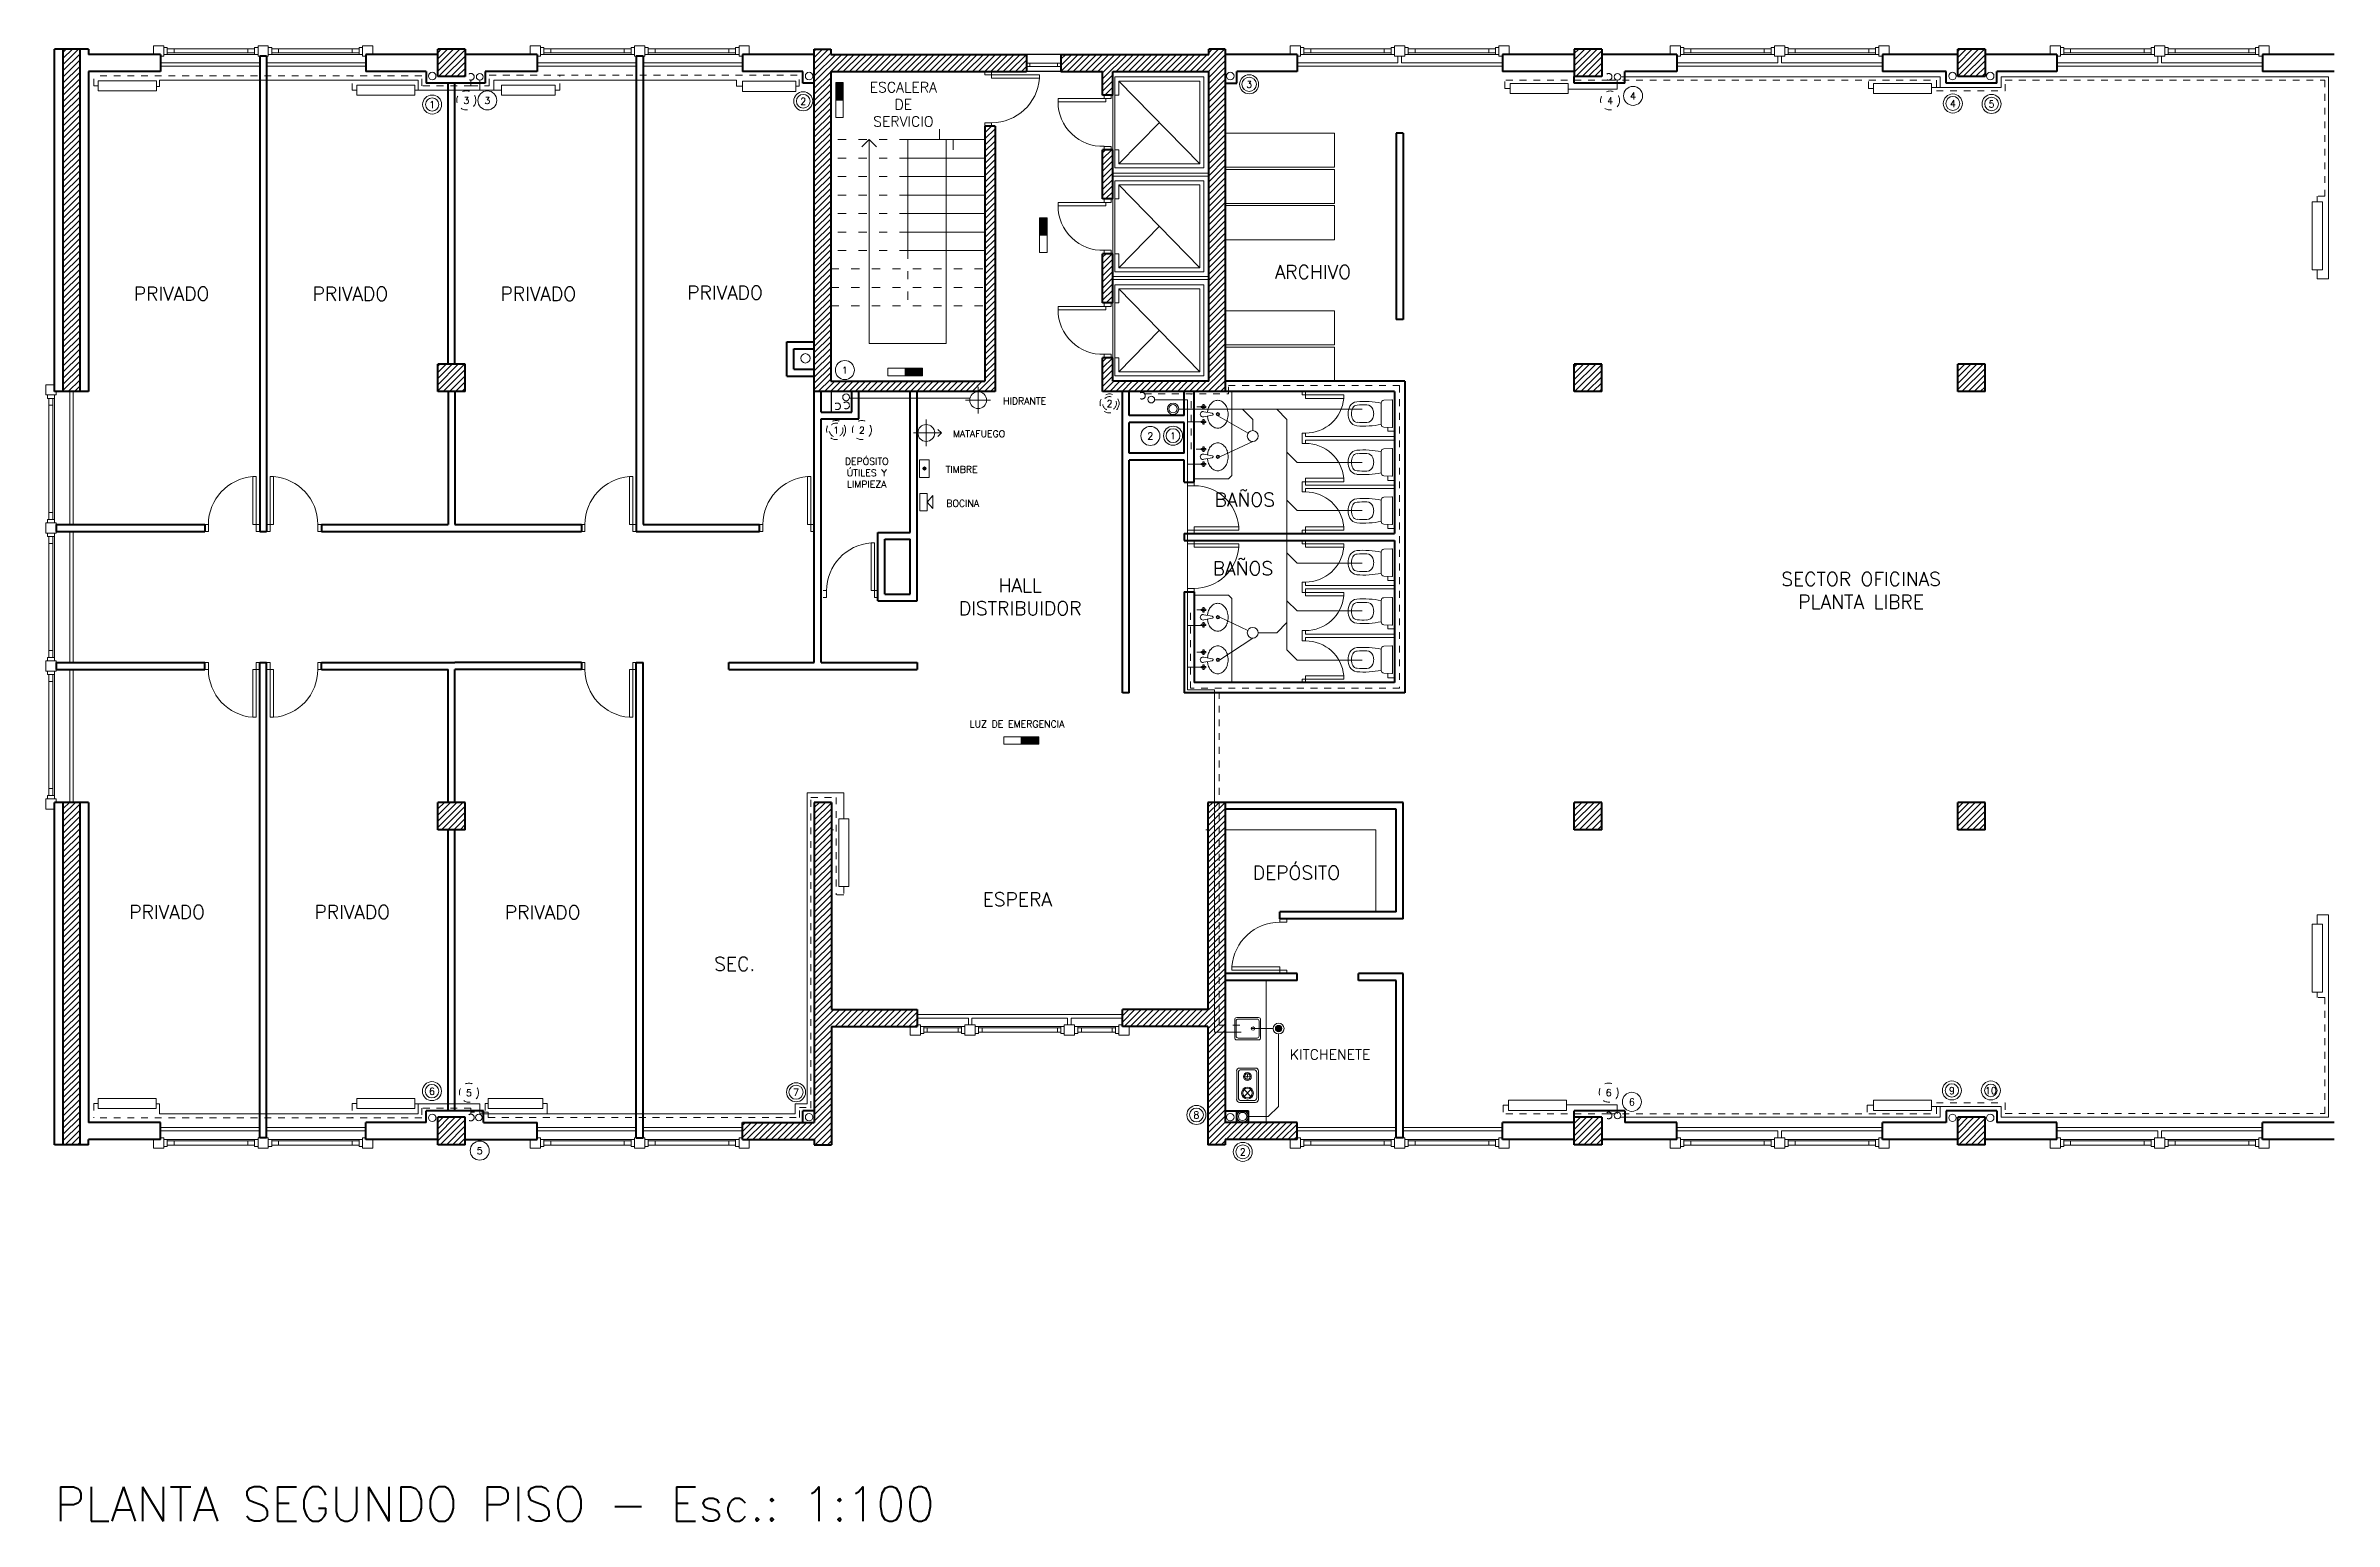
# Model space of a CAD drawing. Extents: x 1018 to 1366, y -109 to 186.
# Drawn here: x 1153.72 to 1187.15, y 2.25 to 23.8 of the extents above; entities that cross this region are included whole.
import ezdxf

# ---------------------------------------------------------------- set-up
doc = ezdxf.new("R2010")
doc.units = 0
doc.header["$LTSCALE"] = 0.5
doc.linetypes.add('ACAD_ISO03W100', pattern=[30, 12, -18])
doc.linetypes.add('DASHED', pattern=[19.05, 12.7, -6.35])
for name, color, linetype, lineweight in [('Agua caliente', 230, 'CONTINUOUS', 18), ('Agua fria', 5, 'ACAD_ISO03W100', 18), ('Carpintería', 55, 'CONTINUOUS', 20), ('Desague primario', 10, 'CONTINUOUS', 18), ('Desague secundario', 30, 'CONTINUOUS', 18), ('Detalles .05', 243, 'CONTINUOUS', 5), ('Detalles 01', 8, 'CONTINUOUS', 9), ('Equipamiento fijo', 31, 'CONTINUOUS', 13), ('Equipamiento movil', 33, 'CONTINUOUS', 9), ('Muros corte', 7, 'CONTINUOUS', 40), ('Muros vista', 253, 'CONTINUOUS', 25), ('Pisos', 252, 'CONTINUOUS', 18), ('Pluviales', 41, 'CONTINUOUS', 18), ('Proyección', 4, 'ACAD_ISO03W100', 18), ('Punta 01', 6, 'CONTINUOUS', 9), ('Punta 015', 64, 'CONTINUOUS', 13), ('Punta 02', 11, 'CONTINUOUS', 20), ('Punta 05', 52, 'CONTINUOUS', 50), ('Sist. contra incendio', 1, 'CONTINUOUS', 18), ('Tratamiento pisos', 251, 'CONTINUOUS', 9), ('Ventilación', 105, 'CONTINUOUS', 18)]:
    doc.layers.add(name, color=color, linetype=linetype, lineweight=lineweight)
doc.styles.add('Texto 1 mm', font='simplex.shx', dxfattribs={"height": 0.1})
doc.styles.add('Texto 1.5 mm', font='simplex.shx', dxfattribs={"height": 0.15})
doc.styles.add('Texto 2 mm', font='simplex.shx', dxfattribs={"height": 0.2})
doc.styles.add('Texto 5 mm', font='simplex.shx', dxfattribs={"height": 0.5})
pattern_1 = [(45, (129.8, -58.52804), (-0.0449012806, 0.0449012806), [])]
pattern_2 = [(45, (129.8, -104.45304), (-0.0449012806, 0.0449012806), [])]
pattern_3 = [(45, (0, -104.45304), (-0.0449012806, 0.0449012806), [])]

msp = doc.modelspace()

# ---------------------------------------------------------------- texts
at = {"layer": 'Punta 01', "char_height": 0.1, "width": 0.92289, "attachment_point": 2, "style": 'Texto 1 mm'}
for s, insert in [('3', (1171.297, 23.287)), ('1', (1159.364, 22.992)), ('2', (1164.784, 23.041)), ('4', (1181.575, 23.007)), ('5', (1182.14, 23.001)), ('6', (1159.361, 8.582)), ('7', (1164.679, 8.567)), ('9', (1181.561, 8.592)), ('10', (1182.13, 8.592)), ('8', (1170.527, 8.235))]:
    msp.add_mtext(s, dxfattribs=dict(at, insert=insert))
at = {"layer": 'Punta 01', "lineweight": 20, "ltscale": 0.01, "char_height": 0.1, "width": 0.92289, "attachment_point": 2, "style": 'Texto 1 mm'}
for s, insert in [('4', (1176.904, 23.118)), ('3', (1159.863, 23.053)), ('3', (1160.17, 23.052)), ('4', (1176.569, 23.051)), ('1', (1165.391, 19.114)), ('2', (1169.258, 18.626)), ('1', (1165.264, 18.238)), ('2', (1165.641, 18.237)), ('2', (1169.853, 18.153)), ('1', (1170.185, 18.155)), ('5', (1159.901, 8.559)), ('6', (1176.548, 8.561)), ('6', (1176.887, 8.426)), ('5', (1160.059, 7.713)), ('2', (1171.204, 7.696))]:
    msp.add_mtext(s, dxfattribs=dict(at, insert=insert))
at = {"layer": 'Punta 01', "lineweight": 20, "char_height": 0.1, "style": 'Texto 1 mm'}
for s, insert, width, attachment_point in [('HIDRANTE', (1167.703, 18.665), 1.5836, 1), ('MATAFUEGO', (1166.971, 18.185), 1.5836, 1), ('DEPÓSITO ÚTILES Y LIMPIEZA', (1165.711, 17.782), 0.75841, 2), ('TIMBRE', (1166.865, 17.664), 1.5836, 1), ('BOCINA', (1166.874, 17.169), 1.5836, 1), ('LUZ DE EMERGENCIA', (1167.214, 13.946), 1.58358, 1)]:
    msp.add_mtext(s, dxfattribs=dict(at, insert=insert, width=width, attachment_point=attachment_point))
at = {"layer": 'Punta 015', "lineweight": 20, "char_height": 0.15, "style": 'Texto 1.5 mm'}
for s, insert, width, attachment_point in [('ESCALERA DE SERVICIO', (1166.246, 23.271), 1.23789, 2), ('KITCHENETE', (1171.892, 8.994), 1.38855, 7)]:
    msp.add_mtext(s, dxfattribs=dict(at, insert=insert, width=width, attachment_point=attachment_point))
at = {"layer": 'Punta 02', "lineweight": 20, "char_height": 0.2, "style": 'Texto 2 mm'}
for s, insert, width, attachment_point in [('ARCHIVO', (1171.671, 20.399), 1.29857, 7), ('PRIVADO', (1155.005, 20.28), 1.26943, 1), ('PRIVADO', (1157.616, 20.279), 1.26943, 1), ('PRIVADO', (1160.361, 20.279), 1.26943, 1), ('PRIVADO', (1163.089, 20.297), 1.26943, 1), ('BAÑOS', (1170.791, 17.273), 1.0557, 1), ('BAÑOS', (1170.764, 16.269), 1.0557, 1), ('SECTOR OFICINAS PLANTA LIBRE', (1180.235, 16.114), 3.4472, 2), ('HALL\\PDISTRIBUIDOR', (1167.953, 16.021), 2.1374, 2), ('DEPÓSITO', (1171.349, 11.623), 1.41809, 7), ('ESPERA', (1167.405, 11.434), 1.0557, 1), ('PRIVADO', (1154.94, 11.249), 1.26943, 1), ('PRIVADO', (1157.644, 11.249), 1.26943, 1), ('PRIVADO', (1160.425, 11.246), 1.26943, 1), ('SEC.', (1163.483, 10.493), 0.60596, 1)]:
    msp.add_mtext(s, dxfattribs=dict(at, insert=insert, width=width, attachment_point=attachment_point))
at = {"layer": 'Punta 05', "lineweight": 20, "insert": (1153.848, 2.753), "char_height": 0.5, "width": 15.12152, "attachment_point": 1, "style": 'Texto 5 mm'}
msp.add_mtext('PLANTA SEGUNDO PISO - Esc.: 1:100', dxfattribs=at)

# ---------------------------------------------------------------- blocks, each defined once
blk = doc.blocks.new('Lavamanos')
at = {"layer": 'Equipamiento movil'}
for p, q in [((-0.118, -0.158), (-0.138, -0.154)), ((-0.118, -0.167), (-0.138, -0.171)), ((-0.114, -0.154), (-0.118, -0.133)), ((-0.114, -0.171), (-0.118, -0.192)), ((-0.105, -0.154), (-0.101, -0.133)), ((-0.105, -0.171), (-0.101, -0.192)), ((-0.101, -0.158), (-0.08, -0.154)), ((-0.101, -0.167), (-0.08, -0.171)), ((-0.015, -0.037), (-0.038, -0.156)), ((0.013, -0.037), (0.036, -0.156)), ((0.102, -0.158), (0.081, -0.154)), ((0.102, -0.167), (0.081, -0.171)), ((0.106, -0.154), (0.102, -0.133)), ((0.106, -0.171), (0.102, -0.192)), ((0.115, -0.154), (0.119, -0.133)), ((0.115, -0.171), (0.119, -0.192)), ((0.119, -0.158), (0.14, -0.154)), ((0.119, -0.167), (0.14, -0.171))]:
    blk.add_line(p, q, dxfattribs=at)
for centre, radius in [((-0.001, 0.048), 0.0249), ((-0.001, 0.048), 0.014), ((-0.109, -0.162), 0.00541), ((0.11, -0.162), 0.00541)]:
    blk.add_circle(centre, radius, dxfattribs=at)
for centre, radius, start, end in [((-0.09, 0.045), 0.115, 150.9639, 180), ((-0.09, 0.045), 0.115, 180, 209.0361), ((-0.047, 0.021), 0.164, 126.7285, 150.9639), ((-0.019, -0.016), 0.211, 107.1746, 126.7285), ((-0.001, -0.075), 0.272, 90, 107.1746), ((-0.001, -0.075), 0.272, 72.8254, 90), ((0.017, -0.016), 0.211, 53.2715, 72.8254), ((0.045, 0.021), 0.164, 29.0361, 53.2715), ((0.088, 0.045), 0.115, 0, 29.0361), ((0.088, 0.045), 0.115, 330.9639, 360), ((-0.047, 0.069), 0.164, 209.0361, 233.2715), ((-0.019, 0.106), 0.211, 233.2715, 252.8254), ((-0.136, -0.163), 0.00882, 105.2781, 254.7219), ((-0.109, -0.162), 0.0226, 108.6122, 162.265), ((-0.109, -0.162), 0.0226, 198.6122, 252.265), ((-0.109, -0.136), 0.00882, 15.2781, 164.7219), ((-0.109, -0.162), 0.00976, 119.0054, 153.1041), ((-0.109, -0.162), 0.00976, 209.0054, 243.1041), ((-0.109, -0.189), 0.00882, 195.2781, 344.7219), ((-0.117, -0.163), 0.00254, 349.6493, 12.8593), ((-0.109, -0.155), 0.00254, 259.6493, 282.8593), ((-0.109, -0.17), 0.00254, 79.6493, 102.8593), ((-0.109, -0.162), 0.00976, 29.0054, 63.1041), ((-0.109, -0.162), 0.00976, 299.0054, 333.1041), ((-0.101, -0.162), 0.00254, 169.6493, 192.8593), ((-0.109, -0.162), 0.0226, 18.6122, 72.265), ((-0.109, -0.162), 0.0226, 288.6122, 342.265), ((-0.001, 0.165), 0.272, 252.8254, 264.2829), ((-0.083, -0.162), 0.00882, 285.2781, 74.7219), ((-0.001, -0.171), 0.0398, 158.1761, 21.8239), ((-0.001, -0.035), 0.014, 352.3829, 187.2442), ((-0.001, 0.165), 0.272, 275.7171, 287.1746), ((0.084, -0.162), 0.00882, 105.2781, 254.7219), ((0.017, 0.106), 0.211, 287.1746, 306.7285), ((0.11, -0.162), 0.0226, 107.735, 161.3878), ((0.11, -0.162), 0.0226, 197.735, 251.3878), ((0.111, -0.136), 0.00882, 15.2781, 164.7219), ((0.11, -0.162), 0.00976, 116.8959, 150.9946), ((0.11, -0.162), 0.00976, 206.8959, 240.9946), ((0.11, -0.189), 0.00882, 195.2781, 344.7219), ((0.103, -0.162), 0.00254, 347.1407, 10.3507), ((0.111, -0.155), 0.00254, 257.1407, 280.3507), ((0.11, -0.17), 0.00254, 77.1407, 100.3507), ((0.11, -0.162), 0.00976, 26.8959, 60.9946), ((0.11, -0.162), 0.00976, 296.8959, 330.9946), ((0.118, -0.163), 0.00254, 167.1407, 190.3507), ((0.11, -0.162), 0.0226, 287.735, 341.3878), ((0.11, -0.162), 0.0226, 17.735, 71.3878), ((0.137, -0.163), 0.00882, 285.2781, 74.7219), ((0.045, 0.069), 0.164, 306.7285, 330.9639)]:
    blk.add_arc(centre, radius, start, end, dxfattribs=at)
blk = doc.blocks.new('inodoro')
at = {"layer": 'Equipamiento fijo'}
for p, q in [((-0.197, 0.127), (-0.202, 0.008)), ((0.194, 0), (-0.194, 0)), ((-0.157, 0.165), (0.157, 0.165)), ((0.197, 0.127), (0.202, 0.008))]:
    blk.add_line(p, q, dxfattribs=at)
for centre, radius, start, end in [((1.09, 0.422), 1.27, 175.4777, 191.6858), ((-0.051, 0.512), 0.125, 117.5857, 175.5072), ((1.095, 0.422), 1.224, 175.5072, 182.1425), ((-0.028, 0.381), 0.101, 182.7072, 247.2321), ((-0.051, 0.512), 0.075, 117.5857, 175.5072), ((0, 0.415), 0.235, 90, 117.5857), ((0, 0.415), 0.185, 90, 117.5857), ((0, 0.415), 0.235, 62.4143, 90), ((0, 0.415), 0.185, 62.4143, 90), ((0.028, 0.381), 0.101, 292.7679, 357.2928), ((0.051, 0.512), 0.075, 4.4928, 62.4143), ((0.051, 0.512), 0.125, 4.4928, 62.4143), ((-1.095, 0.422), 1.224, 357.8575, 4.4928), ((-1.024, 0.418), 1.205, 347.8749, 4.9616), ((-0.194, 0.008), 0.00803, 177.6578, 269.7397), ((-0.157, 0.125), 0.04, 90, 177.3974), ((-0.014, 0.396), 0.12, 243.7978, 262.0389), ((0, 0.483), 0.208, 261.594, 278.406), ((0.014, 0.396), 0.12, 277.9611, 296.2022), ((0.157, 0.125), 0.04, 2.6026, 90), ((0.195, 0.007), 0.00742, 265.6488, 0.2402), ((0.194, 0.008), 0.008, 355.889, 2.6026)]:
    blk.add_arc(centre, radius, start, end, dxfattribs=at)

# ---------------------------------------------------------------- hatches: boundary and pattern name
at = {"layer": 'Desague primario'}
msp.add_hatch(color=256, dxfattribs=at).paths.add_polyline_path([(1171.773, 9.448, 1), (1171.68, 9.448, 1)])
at = {"layer": 'Detalles 01'}
h = msp.add_hatch(dxfattribs=at)
h.set_pattern_fill('ANSI31,_O', color=256, scale=0.02)
h.set_pattern_definition(pattern_1)
h.paths.add_polyline_path([(1154.216, 23.752), (1153.976, 23.752), (1153.976, 18.752), (1154.216, 18.752)])
h = msp.add_hatch(dxfattribs=at)
h.set_pattern_fill('ANSI31,_O', color=256, scale=0.02)
h.set_pattern_definition(pattern_1)
h.paths.add_polyline_path([(1159.446, 23.752), (1159.446, 23.352), (1159.846, 23.352), (1159.846, 23.752)])
h = msp.add_hatch(dxfattribs=at)
h.set_pattern_fill('ANSI31,_O', color=256, scale=0.02)
h.set_pattern_definition(pattern_3)
h.paths.add_polyline_path([(1168.046, 23.677), (1166.946, 23.677), (1166.946, 23.427), (1168.046, 23.427)])
h.paths.add_polyline_path([(1166.946, 23.677), (1165.186, 23.677), (1165.186, 23.752), (1164.946, 23.752), (1164.946, 18.752), (1166.946, 18.752), (1166.946, 18.902), (1165.186, 18.902), (1165.186, 23.427), (1166.946, 23.427)])
h.paths.add_polyline_path([(1167.586, 22.627), (1167.436, 22.627), (1167.436, 18.902), (1166.946, 18.902), (1166.946, 18.752), (1167.586, 18.752)])
h = msp.add_hatch(dxfattribs=at)
h.set_pattern_fill('ANSI31', color=256, scale=0.02, style=0)
h.set_pattern_definition(pattern_2)
h.paths.add_polyline_path([(1170.946, 23.752), (1170.706, 23.752), (1170.706, 23.677), (1168.546, 23.677), (1168.546, 23.427), (1169.156, 23.427), (1169.156, 23.083), (1169.306, 23.083), (1169.306, 23.427), (1170.706, 23.427), (1170.706, 18.902), (1169.306, 18.902), (1169.306, 19.246), (1169.156, 19.246), (1169.156, 18.752), (1170.946, 18.752)])
h.paths.add_polyline_path([(1169.306, 22.283), (1169.156, 22.283), (1169.156, 21.565), (1169.306, 21.565)], flags=17)
h = msp.add_hatch(dxfattribs=at)
h.set_pattern_fill('ANSI31,_O', color=256, scale=0.02)
h.set_pattern_definition(pattern_1)
h.paths.add_polyline_path([(1176.446, 23.352), (1176.446, 23.752), (1176.046, 23.752), (1176.046, 23.352)])
h = msp.add_hatch(dxfattribs=at)
h.set_pattern_fill('ANSI31,_O', color=256, scale=0.02)
h.set_pattern_definition(pattern_1)
h.paths.add_polyline_path([(1181.646, 23.752), (1181.646, 23.352), (1182.046, 23.352), (1182.046, 23.752)])
h = msp.add_hatch(dxfattribs=at)
h.set_pattern_fill('ANSI31', color=256, scale=0.02, style=0)
h.set_pattern_definition(pattern_2)
h.paths.add_polyline_path([(1169.306, 20.765), (1169.156, 20.765), (1169.156, 20.046), (1169.306, 20.046)])
h = msp.add_hatch(dxfattribs=at)
h.set_pattern_fill('ANSI31,_O', color=256, scale=0.02)
h.set_pattern_definition(pattern_1)
h.paths.add_polyline_path([(1159.446, 18.752), (1159.846, 18.752), (1159.846, 19.152), (1159.446, 19.152)])
h = msp.add_hatch(dxfattribs=at)
h.set_pattern_fill('ANSI31,_O', color=256, scale=0.02)
h.set_pattern_definition(pattern_1)
h.paths.add_polyline_path([(1176.046, 18.752), (1176.446, 18.752), (1176.446, 19.152), (1176.046, 19.152)])
h = msp.add_hatch(dxfattribs=at)
h.set_pattern_fill('ANSI31,_O', color=256, scale=0.02)
h.set_pattern_definition(pattern_1)
h.paths.add_polyline_path([(1182.046, 18.752), (1182.046, 19.152), (1181.646, 19.152), (1181.646, 18.752)])
h = msp.add_hatch(dxfattribs=at)
h.set_pattern_fill('ANSI31,_O', color=256, scale=0.02)
h.set_pattern_definition(pattern_1)
h.paths.add_polyline_path([(1153.976, 7.752), (1154.216, 7.752), (1154.216, 12.752), (1153.976, 12.752)])
h = msp.add_hatch(dxfattribs=at)
h.set_pattern_fill('ANSI31,_O', color=256, scale=0.02)
h.set_pattern_definition(pattern_1)
h.paths.add_polyline_path([(1159.846, 12.352), (1159.846, 12.752), (1159.446, 12.752), (1159.446, 12.352)])
h = msp.add_hatch(dxfattribs=at)
h.set_pattern_fill('ANSI31,_O', color=256, scale=0.02)
h.set_pattern_definition(pattern_3)
h.paths.add_polyline_path([(1165.196, 9.727), (1165.196, 12.752), (1164.946, 12.752), (1164.946, 8.077), (1163.896, 8.077), (1163.896, 7.827), (1164.946, 7.827), (1164.946, 7.752), (1165.196, 7.752), (1165.196, 9.477), (1166.446, 9.477), (1166.446, 9.727)])
h = msp.add_hatch(dxfattribs=at)
h.set_pattern_fill('ANSI31,_O', color=256, scale=0.02)
h.set_pattern_definition(pattern_3)
h.paths.add_polyline_path([(1170.696, 9.727), (1169.446, 9.727), (1169.446, 9.477), (1170.696, 9.477), (1170.696, 7.752), (1170.946, 7.752), (1170.946, 7.827), (1171.996, 7.827), (1171.996, 8.077), (1170.946, 8.077), (1170.946, 12.752), (1170.696, 12.752)])
h = msp.add_hatch(dxfattribs=at)
h.set_pattern_fill('ANSI31,_O', color=256, scale=0.02)
h.set_pattern_definition(pattern_1)
h.paths.add_polyline_path([(1176.446, 12.752), (1176.046, 12.752), (1176.046, 12.352), (1176.446, 12.352)])
h = msp.add_hatch(dxfattribs=at)
h.set_pattern_fill('ANSI31,_O', color=256, scale=0.02)
h.set_pattern_definition(pattern_1)
h.paths.add_polyline_path([(1182.046, 12.752), (1181.646, 12.752), (1181.646, 12.352), (1182.046, 12.352)])
h = msp.add_hatch(dxfattribs=at)
h.set_pattern_fill('ANSI31,_O', color=256, scale=0.02)
h.set_pattern_definition(pattern_1)
h.paths.add_polyline_path([(1159.846, 7.752), (1159.846, 8.152), (1159.446, 8.152), (1159.446, 7.752)])
h = msp.add_hatch(dxfattribs=at)
h.set_pattern_fill('ANSI31,_O', color=256, scale=0.02)
h.set_pattern_definition(pattern_1)
h.paths.add_polyline_path([(1176.446, 7.752), (1176.446, 8.152), (1176.046, 8.152), (1176.046, 7.752)])
h = msp.add_hatch(dxfattribs=at)
h.set_pattern_fill('ANSI31,_O', color=256, scale=0.02)
h.set_pattern_definition(pattern_1)
h.paths.add_polyline_path([(1182.046, 7.752), (1182.046, 8.152), (1181.646, 8.152), (1181.646, 7.752)])
at = {"layer": 'Punta 01', "lineweight": 20, "ltscale": 0.01}
for points in [[(1165.259, 23.01), (1165.368, 23.01), (1165.368, 23.264), (1165.259, 23.264)], [(1168.237, 21.036), (1168.346, 21.036), (1168.346, 21.29), (1168.237, 21.29)], [(1166.273, 19.092), (1166.273, 18.983), (1166.527, 18.983), (1166.527, 19.092)], [(1166.579, 17.628, 1), (1166.531, 17.628, 1)], [(1167.969, 13.709), (1167.969, 13.6), (1168.223, 13.6), (1168.223, 13.709)]]:
    msp.add_hatch(color=256, dxfattribs=at).paths.add_polyline_path(points)

# ---------------------------------------------------------------- linework, layer by layer
at = {"layer": 'Agua caliente', "lineweight": 20, "ltscale": 0.01}
for p, q in [((1155.383, 23.209), (1155.336, 23.209)), ((1159.158, 23.3), (1155.383, 23.3)), ((1155.383, 23.209), (1155.383, 23.3)), ((1159.158, 23.155), (1159.111, 23.155)), ((1159.158, 23.155), (1159.158, 23.3)), ((1160.377, 23.155), (1159.158, 23.155)), ((1160.059, 23.3), (1160.059, 23.155)), ((1160.264, 23.155), (1160.264, 23.299)), ((1160.264, 23.299), (1163.809, 23.299)), ((1163.809, 23.21), (1163.809, 23.301)), ((1163.896, 23.21), (1163.809, 23.21)), ((1176.672, 23.168), (1175.957, 23.168)), ((1176.672, 23.3), (1176.672, 23.168)), ((1176.725, 23.349), (1181.39, 23.349)), ((1181.39, 23.195), (1181.265, 23.195)), ((1181.39, 23.349), (1181.39, 23.195)), ((1181.39, 23.195), (1182.283, 23.195)), ((1182.283, 23.195), (1182.283, 23.348)), ((1182.283, 23.348), (1187.063, 23.348)), ((1187.063, 23.348), (1187.063, 20.396)), ((1186.898, 20.53), (1186.898, 20.396)), ((1186.898, 20.396), (1187.063, 20.396)), ((1169.919, 18.629), (1170.397, 18.629)), ((1170.397, 18.629), (1170.397, 14.726)), ((1170.631, 18.308), (1170.397, 18.308)), ((1170.631, 17.691), (1170.397, 17.691)), ((1170.631, 15.336), (1170.397, 15.336)), ((1170.631, 14.726), (1170.397, 14.726)), ((1170.397, 14.726), (1170.397, 14.397)), ((1170.397, 14.397), (1170.792, 14.397)), ((1170.792, 14.397), (1170.792, 12.686)), ((1164.841, 8.349), (1164.841, 12.892)), ((1164.841, 12.892), (1165.376, 12.892)), ((1165.376, 12.892), (1165.376, 12.513)), ((1170.792, 12.704), (1170.792, 9.394)), ((1186.898, 10.975), (1186.898, 11.108)), ((1186.898, 11.108), (1187.063, 11.108)), ((1187.063, 8.156), (1187.063, 11.108)), ((1170.792, 9.394), (1171.181, 9.394)), ((1155.382, 8.349), (1155.335, 8.349)), ((1155.382, 8.349), (1155.382, 8.204)), ((1159.158, 8.204), (1155.382, 8.204)), ((1159.158, 8.349), (1159.111, 8.349)), ((1160.059, 8.349), (1159.158, 8.349)), ((1159.158, 8.349), (1159.158, 8.204)), ((1160.059, 8.196), (1160.059, 8.349)), ((1160.059, 8.204), (1164.666, 8.204)), ((1160.98, 8.352), (1161.046, 8.352)), ((1161.046, 8.352), (1161.046, 8.204)), ((1164.666, 8.204), (1164.666, 8.349)), ((1164.666, 8.349), (1164.843, 8.349)), ((1176.672, 8.336), (1175.932, 8.336)), ((1176.672, 8.204), (1176.672, 8.336)), ((1176.725, 8.156), (1181.39, 8.156)), ((1181.39, 8.309), (1181.265, 8.309)), ((1181.39, 8.309), (1182.283, 8.309)), ((1181.39, 8.156), (1181.39, 8.309)), ((1182.283, 8.309), (1182.283, 8.156)), ((1182.283, 8.156), (1187.063, 8.156))]:
    msp.add_line(p, q, dxfattribs=at)
for centre, radius in [((1160.059, 23.349), 0.0486), ((1160.17, 23.004), 0.139), ((1176.676, 23.349), 0.0486), ((1176.904, 23.07), 0.139), ((1169.868, 18.634), 0.0486), ((1169.854, 18.104), 0.139), ((1176.887, 8.378), 0.139), ((1160.047, 8.149), 0.0486), ((1176.676, 8.179), 0.0486), ((1160.059, 7.665), 0.139)]:
    msp.add_circle(centre, radius, dxfattribs=at)
at = {"layer": 'Agua fria', "lineweight": 20, "ltscale": 0.01}
for p, q in [((1154.421, 23.217), (1154.421, 23.361)), ((1154.488, 23.217), (1154.421, 23.217)), ((1159.213, 23.361), (1154.425, 23.361)), ((1158.197, 23.152), (1158.197, 23.361)), ((1158.264, 23.152), (1158.197, 23.152)), ((1159.213, 23.218), (1159.213, 23.361)), ((1159.93, 23.218), (1159.213, 23.218)), ((1159.93, 23.3), (1159.93, 23.218)), ((1159.93, 23.218), (1160.197, 23.218)), ((1160.197, 23.218), (1160.197, 23.371)), ((1160.197, 23.371), (1164.715, 23.371)), ((1161.163, 23.152), (1161.23, 23.152)), ((1161.23, 23.152), (1161.23, 23.371)), ((1164.678, 23.21), (1164.724, 23.21)), ((1164.724, 23.21), (1164.724, 23.371)), ((1176.548, 23.3), (1175.031, 23.3)), ((1175.031, 23.178), (1175.031, 23.3)), ((1175.109, 23.178), (1175.031, 23.178)), ((1176.548, 23.3), (1181.334, 23.3)), ((1180.341, 23.178), (1180.341, 23.3)), ((1180.417, 23.178), (1180.341, 23.178)), ((1181.334, 23.3), (1181.334, 23.143)), ((1181.334, 23.143), (1182.34, 23.143)), ((1182.34, 23.143), (1182.34, 23.298)), ((1182.34, 23.298), (1187.01, 23.298)), ((1187.01, 23.298), (1187.01, 21.604)), ((1186.898, 21.522), (1186.898, 21.604)), ((1187.01, 21.604), (1186.898, 21.604)), ((1170.859, 14.417), (1170.859, 14.419)), ((1170.859, 12.663), (1170.859, 14.419)), ((1164.896, 8.287), (1164.896, 12.824)), ((1164.896, 12.824), (1165.265, 12.824)), ((1165.265, 12.824), (1165.265, 11.4)), ((1170.859, 9.5), (1170.859, 12.705)), ((1165.376, 11.4), (1165.265, 11.4)), ((1165.376, 11.521), (1165.376, 11.4)), ((1186.898, 9.982), (1186.898, 9.9)), ((1187.01, 9.9), (1186.898, 9.9)), ((1187.01, 8.206), (1187.01, 9.9)), ((1170.859, 9.5), (1171.182, 9.5)), ((1181.334, 8.204), (1181.334, 8.361)), ((1181.334, 8.361), (1182.34, 8.361)), ((1182.34, 8.361), (1182.34, 8.206)), ((1154.488, 8.352), (1154.421, 8.352)), ((1154.421, 8.352), (1154.421, 8.143)), ((1159.213, 8.143), (1154.425, 8.143)), ((1158.264, 8.352), (1158.197, 8.352)), ((1158.197, 8.352), (1158.197, 8.143)), ((1159.93, 8.287), (1159.213, 8.287)), ((1159.213, 8.287), (1159.213, 8.143)), ((1159.93, 8.204), (1159.93, 8.287)), ((1160.183, 8.226), (1159.93, 8.226)), ((1159.93, 8.226), (1159.93, 8.198)), ((1160.18, 8.352), (1160.139, 8.352)), ((1160.139, 8.352), (1160.139, 8.226)), ((1160.183, 8.149), (1160.183, 8.226)), ((1160.183, 8.149), (1164.73, 8.149)), ((1164.729, 8.149), (1164.729, 8.294)), ((1164.729, 8.294), (1164.898, 8.294)), ((1175.083, 8.327), (1175.006, 8.327)), ((1175.006, 8.327), (1175.006, 8.204)), ((1176.548, 8.204), (1175.006, 8.204)), ((1176.548, 8.204), (1181.334, 8.204)), ((1180.417, 8.327), (1180.326, 8.327)), ((1180.326, 8.327), (1180.326, 8.204)), ((1182.34, 8.206), (1187.01, 8.206))]:
    msp.add_line(p, q, dxfattribs=at)
at = {"layer": 'Agua fria', "linetype": 'DASHED', "lineweight": 20, "ltscale": 0.01}
for p, q in [((1169.77, 18.719), (1170.995, 18.719)), ((1170.452, 17.91), (1170.452, 18.719)), ((1170.995, 18.719), (1170.995, 18.839)), ((1170.995, 18.839), (1173.494, 18.839)), ((1173.494, 18.839), (1173.494, 14.419)), ((1170.631, 18.528), (1170.452, 18.528)), ((1173.323, 18.228), (1173.323, 18.173)), ((1173.323, 18.173), (1173.494, 18.173)), ((1170.623, 17.91), (1170.452, 17.91)), ((1173.323, 17.52), (1173.323, 17.453)), ((1173.323, 17.453), (1173.494, 17.453)), ((1173.323, 16.812), (1173.323, 16.751)), ((1173.323, 16.751), (1173.494, 16.751)), ((1173.323, 16.053), (1173.323, 15.991)), ((1173.323, 15.991), (1173.494, 15.991)), ((1170.442, 14.419), (1170.442, 15.563)), ((1170.631, 15.563), (1170.442, 15.563)), ((1173.323, 15.345), (1173.323, 15.284)), ((1173.323, 15.284), (1173.494, 15.284)), ((1170.631, 14.946), (1170.442, 14.946)), ((1173.494, 14.419), (1170.442, 14.419)), ((1173.323, 14.637), (1173.323, 14.57)), ((1173.323, 14.57), (1173.494, 14.57))]:
    msp.add_line(p, q, dxfattribs=at)
at = {"layer": 'Agua fria', "lineweight": 20, "ltscale": 0.01}
for centre in [(1159.863, 23.005), (1176.569, 23.003), (1159.902, 8.511), (1176.548, 8.512)]:
    msp.add_circle(centre, 0.139, dxfattribs=at)
at = {"layer": 'Agua fria', "linetype": 'DASHED', "lineweight": 20, "ltscale": 0.01}
for centre, radius in [((1159.93, 23.349), 0.0486), ((1176.548, 23.349), 0.0486), ((1169.731, 18.691), 0.0486), ((1165.279, 18.536), 0.0486), ((1165.41, 18.55), 0.0498), ((1169.258, 18.578), 0.139), ((1169.258, 18.578), 0.101), ((1165.264, 18.19), 0.139), ((1165.264, 18.19), 0.101), ((1165.641, 18.189), 0.139), ((1159.929, 8.149), 0.0486), ((1176.548, 8.179), 0.0486)]:
    msp.add_circle(centre, radius, dxfattribs=at)
at = {"layer": 'Carpintería'}
for p, q in [((1155.446, 23.802), (1155.296, 23.802)), ((1155.296, 23.802), (1155.296, 23.677)), ((1155.446, 23.802), (1155.446, 23.652)), ((1155.446, 23.777), (1155.496, 23.777)), ((1155.496, 23.777), (1155.496, 23.677)), ((1155.496, 23.757), (1156.771, 23.757)), ((1155.596, 23.757), (1155.596, 23.697)), ((1156.671, 23.757), (1156.671, 23.697)), ((1156.821, 23.777), (1156.771, 23.777)), ((1156.771, 23.677), (1156.771, 23.777)), ((1156.971, 23.802), (1156.821, 23.802)), ((1156.821, 23.802), (1156.821, 23.652)), ((1156.971, 23.802), (1156.971, 23.652)), ((1156.971, 23.777), (1157.021, 23.777)), ((1157.021, 23.777), (1157.021, 23.677)), ((1157.021, 23.757), (1158.296, 23.757)), ((1157.121, 23.757), (1157.121, 23.697)), ((1158.196, 23.757), (1158.196, 23.697)), ((1158.296, 23.777), (1158.296, 23.677)), ((1158.346, 23.777), (1158.296, 23.777)), ((1158.346, 23.802), (1158.346, 23.652)), ((1158.346, 23.802), (1158.496, 23.802)), ((1158.496, 23.802), (1158.496, 23.677)), ((1160.946, 23.802), (1160.796, 23.802)), ((1160.796, 23.802), (1160.796, 23.677)), ((1160.946, 23.802), (1160.946, 23.652)), ((1160.946, 23.777), (1160.996, 23.777)), ((1160.996, 23.777), (1160.996, 23.677)), ((1160.996, 23.757), (1162.271, 23.757)), ((1161.096, 23.757), (1161.096, 23.697)), ((1162.171, 23.757), (1162.171, 23.697)), ((1162.321, 23.777), (1162.271, 23.777)), ((1162.271, 23.677), (1162.271, 23.777)), ((1162.471, 23.802), (1162.321, 23.802)), ((1162.321, 23.802), (1162.321, 23.652)), ((1162.471, 23.802), (1162.471, 23.652)), ((1162.471, 23.777), (1162.521, 23.777)), ((1162.521, 23.777), (1162.521, 23.677)), ((1162.521, 23.757), (1163.796, 23.757)), ((1162.621, 23.757), (1162.621, 23.697)), ((1163.696, 23.757), (1163.696, 23.697)), ((1163.796, 23.777), (1163.796, 23.677)), ((1163.846, 23.777), (1163.796, 23.777)), ((1163.846, 23.802), (1163.846, 23.652)), ((1163.846, 23.802), (1163.996, 23.802)), ((1163.996, 23.802), (1163.996, 23.677)), ((1172.046, 23.802), (1171.896, 23.802)), ((1171.896, 23.802), (1171.896, 23.677)), ((1172.046, 23.802), (1172.046, 23.652)), ((1172.046, 23.777), (1172.096, 23.777)), ((1172.096, 23.777), (1172.096, 23.677)), ((1172.096, 23.757), (1173.371, 23.757)), ((1172.196, 23.757), (1172.196, 23.697)), ((1173.271, 23.757), (1173.271, 23.697)), ((1173.421, 23.777), (1173.371, 23.777)), ((1173.371, 23.677), (1173.371, 23.777)), ((1173.571, 23.802), (1173.421, 23.802)), ((1173.421, 23.802), (1173.421, 23.652)), ((1173.571, 23.802), (1173.571, 23.652)), ((1173.571, 23.777), (1173.621, 23.777)), ((1173.621, 23.777), (1173.621, 23.677)), ((1173.621, 23.757), (1174.896, 23.757)), ((1173.721, 23.757), (1173.721, 23.697)), ((1174.796, 23.757), (1174.796, 23.697)), ((1174.896, 23.777), (1174.896, 23.677)), ((1174.946, 23.777), (1174.896, 23.777)), ((1174.946, 23.802), (1174.946, 23.652)), ((1174.946, 23.802), (1175.096, 23.802)), ((1175.096, 23.802), (1175.096, 23.677)), ((1177.596, 23.802), (1177.446, 23.802)), ((1177.446, 23.802), (1177.446, 23.677)), ((1177.596, 23.802), (1177.596, 23.652)), ((1177.596, 23.777), (1177.646, 23.777)), ((1177.646, 23.777), (1177.646, 23.677)), ((1177.646, 23.757), (1178.921, 23.757)), ((1177.746, 23.757), (1177.746, 23.697)), ((1178.821, 23.757), (1178.821, 23.697)), ((1178.971, 23.777), (1178.921, 23.777)), ((1178.921, 23.677), (1178.921, 23.777)), ((1179.121, 23.802), (1178.971, 23.802)), ((1178.971, 23.802), (1178.971, 23.652)), ((1179.121, 23.802), (1179.121, 23.652)), ((1179.121, 23.777), (1179.171, 23.777)), ((1179.171, 23.777), (1179.171, 23.677)), ((1179.171, 23.757), (1180.446, 23.757)), ((1179.271, 23.757), (1179.271, 23.697)), ((1180.346, 23.757), (1180.346, 23.697)), ((1180.446, 23.777), (1180.446, 23.677)), ((1180.496, 23.777), (1180.446, 23.777)), ((1180.496, 23.802), (1180.496, 23.652)), ((1180.496, 23.802), (1180.646, 23.802)), ((1180.646, 23.802), (1180.646, 23.677)), ((1183.146, 23.802), (1182.996, 23.802)), ((1182.996, 23.802), (1182.996, 23.677)), ((1183.146, 23.802), (1183.146, 23.652)), ((1183.146, 23.777), (1183.196, 23.777)), ((1183.196, 23.777), (1183.196, 23.677)), ((1183.196, 23.757), (1184.471, 23.757)), ((1183.296, 23.757), (1183.296, 23.697)), ((1184.371, 23.757), (1184.371, 23.697)), ((1184.521, 23.777), (1184.471, 23.777)), ((1184.471, 23.677), (1184.471, 23.777)), ((1184.671, 23.802), (1184.521, 23.802)), ((1184.521, 23.802), (1184.521, 23.652)), ((1184.671, 23.802), (1184.671, 23.652)), ((1184.671, 23.777), (1184.721, 23.777)), ((1184.721, 23.777), (1184.721, 23.677)), ((1184.721, 23.757), (1185.996, 23.757)), ((1184.821, 23.757), (1184.821, 23.697)), ((1185.896, 23.757), (1185.896, 23.697)), ((1185.996, 23.777), (1185.996, 23.677)), ((1186.046, 23.777), (1185.996, 23.777)), ((1186.046, 23.802), (1186.046, 23.652)), ((1186.046, 23.802), (1186.196, 23.802)), ((1186.196, 23.802), (1186.196, 23.677)), ((1155.446, 23.652), (1155.396, 23.652)), ((1155.496, 23.677), (1155.446, 23.677)), ((1155.496, 23.697), (1156.771, 23.697)), ((1156.771, 23.677), (1156.821, 23.677)), ((1156.846, 23.652), (1156.821, 23.652)), ((1156.971, 23.652), (1156.946, 23.652)), ((1157.021, 23.677), (1156.971, 23.677)), ((1157.021, 23.697), (1158.296, 23.697)), ((1158.296, 23.677), (1158.346, 23.677)), ((1158.346, 23.652), (1158.396, 23.652)), ((1160.946, 23.652), (1160.896, 23.652)), ((1160.996, 23.677), (1160.946, 23.677)), ((1160.996, 23.697), (1162.271, 23.697)), ((1162.271, 23.677), (1162.321, 23.677)), ((1162.346, 23.652), (1162.321, 23.652)), ((1162.471, 23.652), (1162.446, 23.652)), ((1162.521, 23.677), (1162.471, 23.677)), ((1162.521, 23.697), (1163.796, 23.697)), ((1163.796, 23.677), (1163.846, 23.677)), ((1163.846, 23.652), (1163.896, 23.652)), ((1167.436, 23.377), (1167.436, 23.427)), ((1167.536, 23.377), (1167.536, 23.427)), ((1168.546, 23.547), (1168.046, 23.547)), ((1168.546, 23.497), (1168.046, 23.497)), ((1168.096, 23.547), (1168.096, 23.497)), ((1168.496, 23.547), (1168.496, 23.497)), ((1172.046, 23.652), (1171.996, 23.652)), ((1172.096, 23.677), (1172.046, 23.677)), ((1172.096, 23.697), (1173.371, 23.697)), ((1173.371, 23.677), (1173.421, 23.677)), ((1173.571, 23.652), (1173.421, 23.652)), ((1173.621, 23.677), (1173.571, 23.677)), ((1173.621, 23.697), (1174.896, 23.697)), ((1174.896, 23.677), (1174.946, 23.677)), ((1174.946, 23.652), (1174.996, 23.652)), ((1177.596, 23.652), (1177.546, 23.652)), ((1177.646, 23.677), (1177.596, 23.677)), ((1177.646, 23.697), (1178.921, 23.697)), ((1178.921, 23.677), (1178.971, 23.677)), ((1179.121, 23.652), (1178.971, 23.652)), ((1179.171, 23.677), (1179.121, 23.677)), ((1179.171, 23.697), (1180.446, 23.697)), ((1180.446, 23.677), (1180.496, 23.677)), ((1180.496, 23.652), (1180.546, 23.652)), ((1183.146, 23.652), (1183.096, 23.652)), ((1183.196, 23.677), (1183.146, 23.677)), ((1183.196, 23.697), (1184.471, 23.697)), ((1184.471, 23.677), (1184.521, 23.677)), ((1184.671, 23.652), (1184.521, 23.652)), ((1184.721, 23.677), (1184.671, 23.677)), ((1184.721, 23.697), (1185.996, 23.697)), ((1185.996, 23.677), (1186.046, 23.677)), ((1186.046, 23.652), (1186.096, 23.652)), ((1167.436, 23.377), (1167.536, 23.377)), ((1167.536, 23.377), (1168.236, 23.377)), ((1167.536, 23.327), (1167.536, 23.377)), ((1168.236, 23.327), (1167.536, 23.327)), ((1168.236, 23.377), (1168.236, 23.327)), ((1169.181, 23.033), (1169.181, 23.083)), ((1169.281, 23.033), (1169.281, 23.083)), ((1169.336, 23.347), (1170.636, 23.347)), ((1169.336, 23.083), (1169.336, 23.347)), ((1169.336, 23.083), (1169.396, 23.083)), ((1169.396, 23.287), (1170.576, 23.287)), ((1169.396, 23.083), (1169.396, 23.287)), ((1170.576, 22.079), (1170.576, 23.287)), ((1170.636, 22.019), (1170.636, 23.347)), ((1169.206, 23.033), (1168.506, 23.033)), ((1168.506, 22.983), (1168.506, 23.033)), ((1169.206, 22.983), (1168.506, 22.983)), ((1169.281, 23.033), (1169.181, 23.033)), ((1169.206, 22.983), (1169.206, 23.033)), ((1167.536, 22.677), (1167.436, 22.677)), ((1167.436, 22.677), (1167.436, 22.627)), ((1167.536, 22.677), (1167.536, 22.627)), ((1169.281, 22.333), (1169.181, 22.333)), ((1169.181, 22.333), (1169.181, 22.283)), ((1169.281, 22.333), (1169.281, 22.283)), ((1169.336, 22.019), (1169.336, 22.283)), ((1169.336, 22.283), (1169.396, 22.283)), ((1169.396, 22.079), (1169.396, 22.283)), ((1170.576, 22.079), (1169.396, 22.079)), ((1170.636, 22.019), (1169.336, 22.019)), ((1169.336, 21.829), (1170.636, 21.829)), ((1169.336, 21.565), (1169.336, 21.829)), ((1169.396, 21.769), (1170.576, 21.769)), ((1169.396, 21.565), (1169.396, 21.769)), ((1170.576, 20.56), (1170.576, 21.769)), ((1170.636, 20.5), (1170.636, 21.829)), ((1169.206, 21.515), (1168.506, 21.515)), ((1168.506, 21.465), (1168.506, 21.515)), ((1169.206, 21.465), (1168.506, 21.465)), ((1169.181, 21.515), (1169.181, 21.565)), ((1169.281, 21.515), (1169.181, 21.515)), ((1169.206, 21.465), (1169.206, 21.515)), ((1169.281, 21.515), (1169.281, 21.565)), ((1169.336, 21.565), (1169.396, 21.565)), ((1169.281, 20.815), (1169.181, 20.815)), ((1169.181, 20.815), (1169.181, 20.765)), ((1169.281, 20.815), (1169.281, 20.765)), ((1169.336, 20.5), (1169.336, 20.765)), ((1169.336, 20.765), (1169.396, 20.765)), ((1169.396, 20.56), (1169.396, 20.765)), ((1170.636, 20.5), (1169.336, 20.5)), ((1170.576, 20.56), (1169.396, 20.56)), ((1169.336, 20.31), (1170.636, 20.31)), ((1169.336, 20.046), (1169.336, 20.31)), ((1169.396, 20.25), (1170.576, 20.25)), ((1169.396, 20.046), (1169.396, 20.25)), ((1170.576, 19.042), (1170.576, 20.25)), ((1170.636, 18.982), (1170.636, 20.31)), ((1169.206, 19.996), (1168.506, 19.996)), ((1168.506, 19.946), (1168.506, 19.996)), ((1169.206, 19.946), (1168.506, 19.946)), ((1169.181, 19.996), (1169.181, 20.046)), ((1169.281, 19.996), (1169.181, 19.996)), ((1169.206, 19.946), (1169.206, 19.996)), ((1169.281, 19.996), (1169.281, 20.046)), ((1169.336, 20.046), (1169.396, 20.046)), ((1169.281, 19.296), (1169.181, 19.296)), ((1169.181, 19.296), (1169.181, 19.246)), ((1169.281, 19.296), (1169.281, 19.246)), ((1169.336, 18.982), (1169.336, 19.246)), ((1169.336, 19.246), (1169.396, 19.246)), ((1169.396, 19.042), (1169.396, 19.246)), ((1153.721, 18.852), (1153.721, 18.702)), ((1153.721, 18.852), (1153.846, 18.852)), ((1153.871, 18.752), (1153.871, 18.702)), ((1170.636, 18.982), (1169.336, 18.982)), ((1170.576, 19.042), (1169.396, 19.042)), ((1172.071, 18.702), (1172.071, 18.752)), ((1172.121, 18.702), (1172.121, 18.752)), ((1153.871, 18.702), (1153.721, 18.702)), ((1153.746, 18.702), (1153.746, 18.652)), ((1153.846, 18.652), (1153.746, 18.652)), ((1153.766, 18.652), (1153.766, 16.885)), ((1153.826, 18.552), (1153.766, 18.552)), ((1153.826, 18.652), (1153.826, 16.885)), ((1153.846, 18.652), (1153.846, 18.702)), ((1172.121, 18.702), (1172.071, 18.702)), ((1172.121, 18.702), (1172.679, 18.702)), ((1172.121, 18.702), (1172.121, 18.652)), ((1172.121, 18.652), (1172.679, 18.652)), ((1172.679, 18.702), (1172.679, 18.652)), ((1172.121, 18.144), (1172.071, 18.144)), ((1172.071, 17.994), (1172.071, 18.144)), ((1172.121, 18.094), (1172.121, 18.144)), ((1173.421, 18.094), (1172.121, 18.094)), ((1172.121, 17.994), (1172.071, 17.994)), ((1173.421, 18.044), (1172.121, 18.044)), ((1172.121, 17.994), (1172.121, 18.044)), ((1156.796, 17.51), (1156.746, 17.51)), ((1156.746, 17.51), (1156.746, 16.81)), ((1156.796, 16.81), (1156.796, 17.51)), ((1156.996, 16.81), (1156.996, 17.51)), ((1156.996, 17.51), (1157.046, 17.51)), ((1157.046, 17.51), (1157.046, 16.81)), ((1162.296, 17.51), (1162.246, 17.51)), ((1162.246, 17.51), (1162.246, 16.81)), ((1162.296, 16.81), (1162.296, 17.51)), ((1164.896, 17.51), (1164.846, 17.51)), ((1164.846, 17.51), (1164.846, 16.81)), ((1164.896, 16.81), (1164.896, 17.51)), ((1170.396, 17.427), (1170.396, 17.377)), ((1170.496, 17.377), (1170.496, 17.427)), ((1172.071, 17.435), (1172.121, 17.435)), ((1172.071, 17.285), (1172.071, 17.435)), ((1172.121, 17.485), (1172.679, 17.485)), ((1172.121, 17.485), (1172.121, 17.435)), ((1172.121, 17.385), (1172.121, 17.435)), ((1172.121, 17.435), (1172.679, 17.435)), ((1172.121, 17.385), (1173.421, 17.385)), ((1172.679, 17.485), (1172.679, 17.435)), ((1170.396, 17.377), (1170.496, 17.377)), ((1172.071, 17.285), (1172.121, 17.285)), ((1172.121, 17.335), (1173.421, 17.335)), ((1172.121, 17.285), (1172.121, 17.335)), ((1153.721, 16.835), (1153.721, 16.685)), ((1153.721, 16.835), (1153.871, 16.835)), ((1153.746, 16.835), (1153.746, 16.885)), ((1153.746, 16.885), (1153.846, 16.885)), ((1153.766, 16.985), (1153.826, 16.985)), ((1153.846, 16.885), (1153.846, 16.835)), ((1153.871, 16.835), (1153.871, 16.81)), ((1156.096, 16.81), (1156.046, 16.81)), ((1156.096, 16.71), (1156.096, 16.81)), ((1156.746, 16.81), (1156.796, 16.81)), ((1156.796, 16.71), (1156.796, 16.81)), ((1156.796, 16.81), (1156.846, 16.81)), ((1156.996, 16.81), (1156.946, 16.81)), ((1156.996, 16.71), (1156.996, 16.81)), ((1157.046, 16.81), (1156.996, 16.81)), ((1157.696, 16.71), (1157.696, 16.81)), ((1157.696, 16.81), (1157.746, 16.81)), ((1161.596, 16.81), (1161.546, 16.81)), ((1161.596, 16.71), (1161.596, 16.81)), ((1162.246, 16.81), (1162.296, 16.81)), ((1162.296, 16.71), (1162.296, 16.81)), ((1162.296, 16.81), (1162.346, 16.81)), ((1164.196, 16.81), (1164.146, 16.81)), ((1164.196, 16.71), (1164.196, 16.81)), ((1164.846, 16.81), (1164.896, 16.81)), ((1164.896, 16.71), (1164.896, 16.81)), ((1164.896, 16.81), (1164.946, 16.81)), ((1170.396, 16.727), (1170.496, 16.727)), ((1170.396, 16.677), (1170.396, 16.727)), ((1171.146, 16.777), (1170.496, 16.777)), ((1170.496, 16.777), (1170.496, 16.727)), ((1170.496, 16.727), (1170.496, 16.677)), ((1170.496, 16.727), (1171.146, 16.727)), ((1171.146, 16.727), (1171.146, 16.777)), ((1172.071, 16.677), (1172.071, 16.727)), ((1172.071, 16.727), (1172.121, 16.727)), ((1172.121, 16.777), (1172.679, 16.777)), ((1172.121, 16.777), (1172.121, 16.727)), ((1172.121, 16.677), (1172.121, 16.727)), ((1172.121, 16.727), (1172.679, 16.727)), ((1172.679, 16.777), (1172.679, 16.727)), ((1153.721, 16.685), (1153.871, 16.685)), ((1153.746, 16.685), (1153.746, 16.635)), ((1153.846, 16.635), (1153.746, 16.635)), ((1153.766, 16.635), (1153.766, 14.869)), ((1153.826, 16.535), (1153.766, 16.535)), ((1153.826, 16.635), (1153.826, 14.869)), ((1153.846, 16.685), (1153.846, 16.635)), ((1153.871, 16.71), (1153.871, 16.685)), ((1156.096, 16.71), (1156.046, 16.71)), ((1156.796, 16.71), (1156.846, 16.71)), ((1156.996, 16.71), (1156.946, 16.71)), ((1157.696, 16.71), (1157.746, 16.71)), ((1161.596, 16.71), (1161.546, 16.71)), ((1162.296, 16.71), (1162.346, 16.71)), ((1164.196, 16.71), (1164.146, 16.71)), ((1164.896, 16.71), (1164.946, 16.71)), ((1165.826, 16.544), (1165.776, 16.544)), ((1165.776, 16.544), (1165.776, 15.844)), ((1165.826, 15.844), (1165.826, 16.544)), ((1170.396, 16.577), (1170.396, 16.527)), ((1170.396, 16.527), (1170.496, 16.527)), ((1170.496, 16.527), (1170.496, 16.577)), ((1170.496, 16.527), (1171.146, 16.527)), ((1170.496, 16.477), (1170.496, 16.527)), ((1171.146, 16.477), (1170.496, 16.477)), ((1171.146, 16.527), (1171.146, 16.477)), ((1172.071, 16.577), (1172.071, 16.527)), ((1172.071, 16.527), (1172.121, 16.527)), ((1172.121, 16.577), (1172.121, 16.527)), ((1172.121, 16.527), (1172.679, 16.527)), ((1172.121, 16.477), (1172.121, 16.527)), ((1172.121, 16.477), (1172.679, 16.477)), ((1172.679, 16.477), (1172.679, 16.527)), ((1165.126, 15.844), (1165.076, 15.844)), ((1165.126, 15.744), (1165.076, 15.744)), ((1165.126, 15.744), (1165.126, 15.844)), ((1165.776, 15.844), (1165.826, 15.844)), ((1165.826, 15.744), (1165.826, 15.844)), ((1165.826, 15.844), (1165.876, 15.844)), ((1165.826, 15.744), (1165.876, 15.744)), ((1170.396, 15.877), (1170.496, 15.877)), ((1170.396, 15.827), (1170.396, 15.877)), ((1170.496, 15.877), (1170.496, 15.827)), ((1172.071, 15.969), (1172.121, 15.969)), ((1172.071, 15.969), (1172.071, 15.819)), ((1172.071, 15.819), (1172.121, 15.819)), ((1172.121, 15.969), (1172.121, 15.919)), ((1172.121, 15.919), (1173.421, 15.919)), ((1172.121, 15.869), (1173.421, 15.869)), ((1172.121, 15.869), (1172.121, 15.819)), ((1172.121, 15.819), (1172.679, 15.819)), ((1172.121, 15.769), (1172.121, 15.819)), ((1172.121, 15.769), (1172.679, 15.769)), ((1172.679, 15.769), (1172.679, 15.819)), ((1172.121, 15.26), (1172.071, 15.26)), ((1172.071, 15.26), (1172.071, 15.11)), ((1172.121, 15.11), (1172.071, 15.11)), ((1172.121, 15.26), (1172.121, 15.21)), ((1173.421, 15.21), (1172.121, 15.21)), ((1173.421, 15.16), (1172.121, 15.16)), ((1172.121, 15.16), (1172.121, 15.11)), ((1153.721, 14.819), (1153.721, 14.669)), ((1153.721, 14.819), (1153.871, 14.819)), ((1153.746, 14.819), (1153.746, 14.869)), ((1153.746, 14.869), (1153.846, 14.869)), ((1153.766, 14.969), (1153.826, 14.969)), ((1153.846, 14.869), (1153.846, 14.819)), ((1153.871, 14.819), (1153.871, 14.794)), ((1156.096, 14.794), (1156.046, 14.794)), ((1156.096, 14.794), (1156.096, 14.694)), ((1156.796, 14.794), (1156.796, 14.694)), ((1156.796, 14.794), (1156.846, 14.794)), ((1156.996, 14.794), (1156.946, 14.794)), ((1156.996, 14.794), (1156.996, 14.694)), ((1157.696, 14.794), (1157.696, 14.694)), ((1157.696, 14.794), (1157.746, 14.794)), ((1161.596, 14.794), (1161.546, 14.794)), ((1161.596, 14.794), (1161.596, 14.694)), ((1162.296, 14.794), (1162.296, 14.694)), ((1162.296, 14.794), (1162.346, 14.794)), ((1153.721, 14.669), (1153.871, 14.669)), ((1153.746, 14.669), (1153.746, 14.619)), ((1153.846, 14.619), (1153.746, 14.619)), ((1153.766, 14.619), (1153.766, 12.852)), ((1153.826, 14.519), (1153.766, 14.519)), ((1153.826, 14.619), (1153.826, 12.852)), ((1153.846, 14.619), (1153.846, 14.669)), ((1153.871, 14.694), (1153.871, 14.669)), ((1156.096, 14.694), (1156.046, 14.694)), ((1156.746, 13.994), (1156.746, 14.694)), ((1156.746, 14.694), (1156.796, 14.694)), ((1156.796, 14.694), (1156.846, 14.694)), ((1156.796, 14.694), (1156.796, 13.994)), ((1156.996, 14.694), (1156.946, 14.694)), ((1156.996, 14.694), (1156.996, 13.994)), ((1157.046, 14.694), (1156.996, 14.694)), ((1157.046, 13.994), (1157.046, 14.694)), ((1157.696, 14.694), (1157.746, 14.694)), ((1161.596, 14.694), (1161.546, 14.694)), ((1162.246, 13.994), (1162.246, 14.694)), ((1162.246, 14.694), (1162.296, 14.694)), ((1162.296, 14.694), (1162.346, 14.694)), ((1162.296, 14.694), (1162.296, 13.994)), ((1172.121, 14.552), (1172.071, 14.552)), ((1172.071, 14.552), (1172.071, 14.502)), ((1172.121, 14.602), (1172.679, 14.602)), ((1172.121, 14.552), (1172.121, 14.602)), ((1172.121, 14.552), (1172.121, 14.502)), ((1172.121, 14.552), (1172.679, 14.552)), ((1172.679, 14.552), (1172.679, 14.602)), ((1156.796, 13.994), (1156.746, 13.994)), ((1156.996, 13.994), (1157.046, 13.994)), ((1162.296, 13.994), (1162.246, 13.994)), ((1153.871, 12.802), (1153.721, 12.802)), ((1153.721, 12.802), (1153.721, 12.652)), ((1153.746, 12.802), (1153.746, 12.852)), ((1153.746, 12.852), (1153.846, 12.852)), ((1153.766, 12.952), (1153.826, 12.952)), ((1153.846, 12.852), (1153.846, 12.802)), ((1153.871, 12.802), (1153.871, 12.752)), ((1153.721, 12.652), (1153.846, 12.652)), ((1171.746, 11.002), (1171.746, 11.052)), ((1171.846, 11.002), (1171.846, 11.052)), ((1171.846, 11.002), (1171.746, 11.002)), ((1171.046, 10.302), (1171.046, 10.352)), ((1171.046, 10.352), (1171.746, 10.352)), ((1171.746, 10.302), (1171.046, 10.302)), ((1171.746, 10.352), (1171.746, 10.302)), ((1171.846, 10.302), (1171.746, 10.302)), ((1171.746, 10.302), (1171.746, 10.252)), ((1171.846, 10.302), (1171.846, 10.252)), ((1166.346, 9.352), (1166.346, 9.477)), ((1166.496, 9.502), (1166.446, 9.502)), ((1166.496, 9.352), (1166.496, 9.502)), ((1166.546, 9.477), (1166.496, 9.477)), ((1166.546, 9.377), (1166.496, 9.377)), ((1166.546, 9.377), (1166.546, 9.477)), ((1167.096, 9.457), (1166.546, 9.457)), ((1167.096, 9.397), (1166.546, 9.397)), ((1166.596, 9.397), (1166.596, 9.457)), ((1167.046, 9.397), (1167.046, 9.457)), ((1167.096, 9.377), (1167.096, 9.477)), ((1167.146, 9.477), (1167.096, 9.477)), ((1167.146, 9.377), (1167.096, 9.377)), ((1167.296, 9.502), (1167.146, 9.502)), ((1167.146, 9.502), (1167.146, 9.352)), ((1167.296, 9.502), (1167.296, 9.352)), ((1167.296, 9.477), (1167.346, 9.477)), ((1167.346, 9.377), (1167.296, 9.377)), ((1167.346, 9.377), (1167.346, 9.477)), ((1168.546, 9.457), (1167.346, 9.457)), ((1168.546, 9.397), (1167.346, 9.397)), ((1167.396, 9.397), (1167.396, 9.457)), ((1168.496, 9.397), (1168.496, 9.457)), ((1168.596, 9.477), (1168.546, 9.477)), ((1168.546, 9.377), (1168.546, 9.477)), ((1168.596, 9.377), (1168.546, 9.377)), ((1168.746, 9.502), (1168.596, 9.502)), ((1168.596, 9.502), (1168.596, 9.352)), ((1168.746, 9.502), (1168.746, 9.352)), ((1168.746, 9.477), (1168.796, 9.477)), ((1168.796, 9.377), (1168.746, 9.377)), ((1168.796, 9.377), (1168.796, 9.477)), ((1169.346, 9.457), (1168.796, 9.457)), ((1169.346, 9.397), (1168.796, 9.397)), ((1168.846, 9.397), (1168.846, 9.457)), ((1169.296, 9.397), (1169.296, 9.457)), ((1169.346, 9.377), (1169.346, 9.477)), ((1169.346, 9.477), (1169.396, 9.477)), ((1169.346, 9.377), (1169.396, 9.377)), ((1169.396, 9.352), (1169.396, 9.502)), ((1169.396, 9.502), (1169.446, 9.502)), ((1169.546, 9.352), (1169.546, 9.477)), ((1166.496, 9.352), (1166.346, 9.352)), ((1167.296, 9.352), (1167.146, 9.352)), ((1168.746, 9.352), (1168.596, 9.352)), ((1169.396, 9.352), (1169.546, 9.352)), ((1155.296, 7.702), (1155.296, 7.827)), ((1155.446, 7.702), (1155.296, 7.702)), ((1155.446, 7.852), (1155.396, 7.852)), ((1155.446, 7.702), (1155.446, 7.852)), ((1155.496, 7.827), (1155.446, 7.827)), ((1155.446, 7.727), (1155.496, 7.727)), ((1155.496, 7.727), (1155.496, 7.827)), ((1155.496, 7.807), (1156.771, 7.807)), ((1155.496, 7.747), (1156.771, 7.747)), ((1155.596, 7.747), (1155.596, 7.807)), ((1156.671, 7.747), (1156.671, 7.807)), ((1156.771, 7.827), (1156.771, 7.727)), ((1156.771, 7.827), (1156.821, 7.827)), ((1156.821, 7.727), (1156.771, 7.727)), ((1156.821, 7.702), (1156.821, 7.852)), ((1156.846, 7.852), (1156.821, 7.852)), ((1156.971, 7.702), (1156.821, 7.702)), ((1156.971, 7.852), (1156.946, 7.852)), ((1156.971, 7.702), (1156.971, 7.852)), ((1157.021, 7.827), (1156.971, 7.827)), ((1156.971, 7.727), (1157.021, 7.727)), ((1157.021, 7.727), (1157.021, 7.827)), ((1157.021, 7.807), (1158.296, 7.807)), ((1157.021, 7.747), (1158.296, 7.747)), ((1157.121, 7.747), (1157.121, 7.807)), ((1158.196, 7.747), (1158.196, 7.807)), ((1158.296, 7.727), (1158.296, 7.827)), ((1158.296, 7.827), (1158.346, 7.827)), ((1158.346, 7.727), (1158.296, 7.727)), ((1158.346, 7.702), (1158.346, 7.852)), ((1158.346, 7.852), (1158.396, 7.852)), ((1158.346, 7.702), (1158.496, 7.702)), ((1158.496, 7.702), (1158.496, 7.827)), ((1160.796, 7.702), (1160.796, 7.827)), ((1160.946, 7.702), (1160.796, 7.702)), ((1160.946, 7.852), (1160.896, 7.852)), ((1160.946, 7.702), (1160.946, 7.852)), ((1160.996, 7.827), (1160.946, 7.827)), ((1160.946, 7.727), (1160.996, 7.727)), ((1160.996, 7.727), (1160.996, 7.827)), ((1160.996, 7.807), (1162.271, 7.807)), ((1160.996, 7.747), (1162.271, 7.747)), ((1161.096, 7.747), (1161.096, 7.807)), ((1162.171, 7.747), (1162.171, 7.807)), ((1162.271, 7.827), (1162.271, 7.727)), ((1162.271, 7.827), (1162.321, 7.827)), ((1162.321, 7.727), (1162.271, 7.727)), ((1162.321, 7.702), (1162.321, 7.852)), ((1162.346, 7.852), (1162.321, 7.852)), ((1162.471, 7.702), (1162.321, 7.702)), ((1162.471, 7.852), (1162.446, 7.852)), ((1162.471, 7.702), (1162.471, 7.852)), ((1162.521, 7.827), (1162.471, 7.827)), ((1162.471, 7.727), (1162.521, 7.727)), ((1162.521, 7.727), (1162.521, 7.827)), ((1162.521, 7.807), (1163.796, 7.807)), ((1162.521, 7.747), (1163.796, 7.747)), ((1162.621, 7.747), (1162.621, 7.807)), ((1163.696, 7.747), (1163.696, 7.807)), ((1163.796, 7.727), (1163.796, 7.827)), ((1163.796, 7.827), (1163.846, 7.827)), ((1163.846, 7.727), (1163.796, 7.727)), ((1163.846, 7.702), (1163.846, 7.852)), ((1163.846, 7.852), (1163.896, 7.852)), ((1163.846, 7.702), (1163.996, 7.702)), ((1163.996, 7.702), (1163.996, 7.827)), ((1171.896, 7.702), (1171.896, 7.827)), ((1172.046, 7.702), (1171.896, 7.702)), ((1172.046, 7.852), (1171.996, 7.852)), ((1172.046, 7.702), (1172.046, 7.852)), ((1172.096, 7.827), (1172.046, 7.827)), ((1172.046, 7.727), (1172.096, 7.727)), ((1172.096, 7.727), (1172.096, 7.827)), ((1172.096, 7.807), (1173.371, 7.807)), ((1172.096, 7.747), (1173.371, 7.747)), ((1172.196, 7.747), (1172.196, 7.807)), ((1173.271, 7.747), (1173.271, 7.807)), ((1173.371, 7.827), (1173.371, 7.727)), ((1173.371, 7.827), (1173.421, 7.827)), ((1173.421, 7.727), (1173.371, 7.727)), ((1173.421, 7.702), (1173.421, 7.852)), ((1173.446, 7.852), (1173.421, 7.852)), ((1173.571, 7.702), (1173.421, 7.702)), ((1173.571, 7.852), (1173.546, 7.852)), ((1173.571, 7.702), (1173.571, 7.852)), ((1173.621, 7.827), (1173.571, 7.827)), ((1173.571, 7.727), (1173.621, 7.727)), ((1173.621, 7.727), (1173.621, 7.827)), ((1173.621, 7.807), (1174.896, 7.807)), ((1173.621, 7.747), (1174.896, 7.747)), ((1173.721, 7.747), (1173.721, 7.807)), ((1174.796, 7.747), (1174.796, 7.807)), ((1174.896, 7.727), (1174.896, 7.827)), ((1174.896, 7.827), (1174.946, 7.827)), ((1174.946, 7.727), (1174.896, 7.727)), ((1174.946, 7.702), (1174.946, 7.852)), ((1174.946, 7.852), (1174.996, 7.852)), ((1174.946, 7.702), (1175.096, 7.702)), ((1175.096, 7.702), (1175.096, 7.827)), ((1177.446, 7.702), (1177.446, 7.827)), ((1177.596, 7.702), (1177.446, 7.702)), ((1177.596, 7.852), (1177.546, 7.852)), ((1177.596, 7.702), (1177.596, 7.852)), ((1177.646, 7.827), (1177.596, 7.827)), ((1177.596, 7.727), (1177.646, 7.727)), ((1177.646, 7.727), (1177.646, 7.827)), ((1177.646, 7.807), (1178.921, 7.807)), ((1177.646, 7.747), (1178.921, 7.747)), ((1177.746, 7.747), (1177.746, 7.807)), ((1178.821, 7.747), (1178.821, 7.807)), ((1178.921, 7.827), (1178.921, 7.727)), ((1178.921, 7.827), (1178.971, 7.827)), ((1178.971, 7.727), (1178.921, 7.727)), ((1179.121, 7.852), (1178.971, 7.852)), ((1178.971, 7.702), (1178.971, 7.852)), ((1179.121, 7.702), (1178.971, 7.702)), ((1179.121, 7.702), (1179.121, 7.852)), ((1179.171, 7.827), (1179.121, 7.827)), ((1179.121, 7.727), (1179.171, 7.727)), ((1179.171, 7.727), (1179.171, 7.827)), ((1179.171, 7.807), (1180.446, 7.807)), ((1179.171, 7.747), (1180.446, 7.747)), ((1179.271, 7.747), (1179.271, 7.807)), ((1180.346, 7.747), (1180.346, 7.807)), ((1180.446, 7.727), (1180.446, 7.827)), ((1180.446, 7.827), (1180.496, 7.827)), ((1180.496, 7.727), (1180.446, 7.727)), ((1180.496, 7.702), (1180.496, 7.852)), ((1180.496, 7.852), (1180.546, 7.852)), ((1180.496, 7.702), (1180.646, 7.702)), ((1180.646, 7.702), (1180.646, 7.827)), ((1182.996, 7.702), (1182.996, 7.827)), ((1183.146, 7.702), (1182.996, 7.702)), ((1183.146, 7.852), (1183.096, 7.852)), ((1183.146, 7.702), (1183.146, 7.852)), ((1183.196, 7.827), (1183.146, 7.827)), ((1183.146, 7.727), (1183.196, 7.727)), ((1183.196, 7.727), (1183.196, 7.827)), ((1183.196, 7.807), (1184.471, 7.807)), ((1183.196, 7.747), (1184.471, 7.747)), ((1183.296, 7.747), (1183.296, 7.807)), ((1184.371, 7.747), (1184.371, 7.807)), ((1184.471, 7.827), (1184.471, 7.727)), ((1184.471, 7.827), (1184.521, 7.827)), ((1184.521, 7.727), (1184.471, 7.727)), ((1184.671, 7.852), (1184.521, 7.852)), ((1184.521, 7.702), (1184.521, 7.852)), ((1184.671, 7.702), (1184.521, 7.702)), ((1184.671, 7.702), (1184.671, 7.852)), ((1184.721, 7.827), (1184.671, 7.827)), ((1184.671, 7.727), (1184.721, 7.727)), ((1184.721, 7.727), (1184.721, 7.827)), ((1184.721, 7.807), (1185.996, 7.807)), ((1184.721, 7.747), (1185.996, 7.747)), ((1184.821, 7.747), (1184.821, 7.807)), ((1185.896, 7.747), (1185.896, 7.807)), ((1185.996, 7.727), (1185.996, 7.827)), ((1185.996, 7.827), (1186.046, 7.827)), ((1186.046, 7.727), (1185.996, 7.727)), ((1186.046, 7.702), (1186.046, 7.852)), ((1186.046, 7.852), (1186.096, 7.852)), ((1186.046, 7.702), (1186.196, 7.702)), ((1186.196, 7.702), (1186.196, 7.827))]:
    msp.add_line(p, q, dxfattribs=at)
at = {"layer": 'Desague primario'}
for p, q in [((1171.199, 18.493), (1170.267, 18.493)), ((1171.199, 18.493), (1172.946, 18.493)), ((1171.349, 18.343), (1171.199, 18.493)), ((1171.849, 18.343), (1171.699, 18.493)), ((1171.349, 18.182), (1171.349, 18.343)), ((1171.849, 18.252), (1171.849, 18.343)), ((1171.849, 14.978), (1171.849, 18.252)), ((1171.999, 17.718), (1171.849, 17.868)), ((1172.949, 17.718), (1171.999, 17.718)), ((1171.999, 17.014), (1171.849, 17.164)), ((1172.949, 17.014), (1171.999, 17.014)), ((1171.999, 16.247), (1171.849, 16.397)), ((1172.949, 16.247), (1171.999, 16.247)), ((1171.699, 15.228), (1171.849, 15.378)), ((1171.999, 15.547), (1171.849, 15.697)), ((1172.949, 15.547), (1171.999, 15.547)), ((1171.429, 15.228), (1171.699, 15.228)), ((1171.999, 14.828), (1171.849, 14.978)), ((1172.949, 14.828), (1171.999, 14.828)), ((1171.773, 9.452), (1171.681, 9.452))]:
    msp.add_line(p, q, dxfattribs=at)
at = {"layer": 'Desague primario', "lineweight": 20, "ltscale": 0.01}
for p, q in [((1171.648, 9.448), (1171.33, 9.448)), ((1171.727, 9.368), (1171.727, 8.312)), ((1171.286, 8.162), (1171.577, 8.162)), ((1171.577, 8.162), (1171.727, 8.312))]:
    msp.add_line(p, q, dxfattribs=at)
at = {"layer": 'Desague primario'}
for centre, radius in [((1170.185, 18.5), 0.0605), ((1170.185, 18.107), 0.101), ((1171.727, 9.448), 0.0793), ((1171.727, 9.448), 0.0464), ((1171.201, 8.164), 0.0605), ((1171.204, 7.647), 0.101)]:
    msp.add_circle(centre, radius, dxfattribs=at)
at = {"layer": 'Desague secundario'}
for p, q in [((1170.842, 18.395), (1171.281, 18.142)), ((1170.867, 17.799), (1171.349, 18.023)), ((1170.867, 15.455), (1171.278, 15.262)), ((1170.867, 14.834), (1171.349, 15.149))]:
    msp.add_line(p, q, dxfattribs=at)
for centre in [(1171.349, 18.102), (1171.349, 15.228)]:
    msp.add_circle(centre, 0.0793, dxfattribs=at)
at = {"layer": 'Detalles .05'}
for p, q in [((1169.306, 21.939), (1170.706, 21.939)), ((1169.306, 21.899), (1170.706, 21.899)), ((1170.706, 20.43), (1169.306, 20.43)), ((1170.706, 20.39), (1169.306, 20.39))]:
    msp.add_line(p, q, dxfattribs=at)
at = {"layer": 'Detalles 01'}
for p, q in [((1156.846, 23.552), (1155.396, 23.552)), ((1156.846, 23.502), (1155.396, 23.502)), ((1156.771, 23.677), (1155.496, 23.677)), ((1158.396, 23.552), (1156.946, 23.552)), ((1158.396, 23.502), (1156.946, 23.502)), ((1158.296, 23.677), (1157.021, 23.677)), ((1162.346, 23.552), (1160.896, 23.552)), ((1162.346, 23.502), (1160.896, 23.502)), ((1162.271, 23.677), (1160.996, 23.677)), ((1163.896, 23.552), (1162.446, 23.552)), ((1163.896, 23.502), (1162.446, 23.502)), ((1163.796, 23.677), (1162.521, 23.677)), ((1173.471, 23.552), (1171.996, 23.552)), ((1174.996, 23.502), (1171.996, 23.502)), ((1173.371, 23.677), (1172.096, 23.677)), ((1173.471, 23.652), (1173.471, 23.552)), ((1173.521, 23.652), (1173.521, 23.552)), ((1174.996, 23.552), (1173.521, 23.552)), ((1174.896, 23.677), (1173.621, 23.677)), ((1179.021, 23.552), (1177.546, 23.552)), ((1180.546, 23.502), (1177.546, 23.502)), ((1178.921, 23.677), (1177.646, 23.677)), ((1179.021, 23.652), (1179.021, 23.552)), ((1179.071, 23.652), (1179.071, 23.552)), ((1180.546, 23.552), (1179.071, 23.552)), ((1180.446, 23.677), (1179.171, 23.677)), ((1184.571, 23.552), (1183.096, 23.552)), ((1186.096, 23.502), (1183.096, 23.502)), ((1184.471, 23.677), (1183.196, 23.677)), ((1184.571, 23.652), (1184.571, 23.552)), ((1184.621, 23.652), (1184.621, 23.552)), ((1186.096, 23.552), (1184.621, 23.552)), ((1185.996, 23.677), (1184.721, 23.677)), ((1169.336, 23.083), (1169.336, 22.283)), ((1169.396, 23.287), (1170.576, 22.079)), ((1165.642, 22.326), (1165.748, 22.432)), ((1165.748, 22.432), (1165.748, 19.452)), ((1165.854, 22.326), (1165.748, 22.432)), ((1166.773, 22.582), (1166.773, 22.432)), ((1166.873, 22.432), (1166.873, 19.452)), ((1166.973, 22.432), (1166.973, 22.282)), ((1169.986, 22.683), (1169.396, 22.079)), ((1169.396, 21.769), (1170.576, 20.56)), ((1169.336, 21.565), (1169.336, 20.765)), ((1169.986, 21.165), (1169.396, 20.56)), ((1169.396, 20.25), (1170.576, 19.042)), ((1169.336, 20.046), (1169.336, 19.246)), ((1165.748, 19.452), (1166.873, 19.452)), ((1169.986, 19.646), (1169.396, 19.042)), ((1154.071, 18.752), (1154.071, 16.81)), ((1154.121, 18.752), (1154.121, 16.81)), ((1153.846, 18.652), (1153.846, 16.885)), ((1154.071, 16.71), (1154.071, 14.794)), ((1154.121, 16.71), (1154.121, 14.794)), ((1153.846, 14.619), (1153.846, 12.852)), ((1154.071, 12.752), (1154.071, 14.694)), ((1154.121, 12.752), (1154.121, 14.694)), ((1166.446, 9.652), (1169.446, 9.652)), ((1166.446, 9.602), (1167.196, 9.602)), ((1167.096, 9.477), (1166.546, 9.477)), ((1167.196, 9.502), (1167.196, 9.602)), ((1167.246, 9.502), (1167.246, 9.602)), ((1167.246, 9.602), (1168.646, 9.602)), ((1168.546, 9.477), (1167.346, 9.477)), ((1168.646, 9.502), (1168.646, 9.602)), ((1168.696, 9.502), (1168.696, 9.602)), ((1168.696, 9.602), (1169.446, 9.602)), ((1169.346, 9.477), (1168.796, 9.477)), ((1156.846, 8.002), (1155.396, 8.002)), ((1156.846, 7.952), (1155.396, 7.952)), ((1156.771, 7.827), (1155.496, 7.827)), ((1158.396, 8.002), (1156.946, 8.002)), ((1158.396, 7.952), (1156.946, 7.952)), ((1158.296, 7.827), (1157.021, 7.827)), ((1162.346, 8.002), (1160.896, 8.002)), ((1162.346, 7.952), (1160.896, 7.952)), ((1162.271, 7.827), (1160.996, 7.827)), ((1163.896, 8.002), (1162.446, 8.002)), ((1163.896, 7.952), (1162.446, 7.952)), ((1163.796, 7.827), (1162.521, 7.827)), ((1173.446, 8.002), (1171.996, 8.002)), ((1173.446, 7.952), (1171.996, 7.952)), ((1173.371, 7.827), (1172.096, 7.827)), ((1174.996, 8.002), (1173.546, 8.002)), ((1174.996, 7.952), (1173.546, 7.952)), ((1174.896, 7.827), (1173.621, 7.827)), ((1180.546, 8.002), (1177.546, 8.002)), ((1179.021, 7.952), (1177.546, 7.952)), ((1178.921, 7.827), (1177.646, 7.827)), ((1179.021, 7.852), (1179.021, 7.952)), ((1180.546, 7.952), (1179.071, 7.952)), ((1179.071, 7.852), (1179.071, 7.952)), ((1180.446, 7.827), (1179.171, 7.827)), ((1186.096, 8.002), (1183.096, 8.002)), ((1184.571, 7.952), (1183.096, 7.952)), ((1184.471, 7.827), (1183.196, 7.827)), ((1184.571, 7.852), (1184.571, 7.952)), ((1186.096, 7.952), (1184.621, 7.952)), ((1184.621, 7.852), (1184.621, 7.952)), ((1185.996, 7.827), (1184.721, 7.827))]:
    msp.add_line(p, q, dxfattribs=at)
for centre, radius, start, end in [((1167.534, 23.381), 0.703, 270.1171, 355.6407), ((1169.156, 22.983), 0.65, 180, 272.1618), ((1169.156, 21.465), 0.65, 180, 272.1618), ((1169.156, 19.946), 0.65, 180, 272.1618), ((1172.119, 18.707), 0.563, 270.1902, 354.4422), ((1172.119, 17.431), 0.563, 5.5578, 89.8098), ((1156.799, 16.809), 0.703, 94.3593, 179.8829), ((1156.992, 16.809), 0.703, 0.1171, 85.6407), ((1162.299, 16.809), 0.703, 94.3593, 179.8829), ((1164.899, 16.809), 0.703, 94.3593, 179.8829), ((1170.494, 16.723), 0.654, 4.7184, 89.8628), ((1172.119, 16.723), 0.563, 5.5578, 89.8098), ((1165.829, 15.842), 0.703, 94.3593, 179.8829), ((1170.494, 16.531), 0.654, 270.1372, 355.2816), ((1172.119, 16.532), 0.563, 270.1902, 354.4422), ((1172.119, 15.823), 0.563, 270.1902, 354.4422), ((1172.119, 14.548), 0.563, 5.5578, 89.8098), ((1156.799, 14.695), 0.703, 180.1171, 265.6407), ((1156.992, 14.695), 0.703, 274.3593, 359.8829), ((1162.299, 14.695), 0.703, 180.1171, 265.6407), ((1171.747, 10.299), 0.703, 90.1171, 175.6407)]:
    msp.add_arc(centre, radius, start, end, dxfattribs=at)
at = {"layer": 'Equipamiento fijo'}
for p, q in [((1172.546, 22.527), (1170.946, 22.527)), ((1172.546, 22.527), (1172.546, 22.027)), ((1172.546, 22.027), (1170.946, 22.027)), ((1172.546, 21.997), (1170.946, 21.997)), ((1172.546, 21.997), (1172.546, 21.497)), ((1172.546, 21.497), (1170.946, 21.497)), ((1172.546, 21.467), (1170.946, 21.467)), ((1172.546, 21.467), (1172.546, 20.967)), ((1172.546, 20.967), (1170.946, 20.967)), ((1172.546, 19.932), (1170.946, 19.932)), ((1172.546, 19.932), (1172.546, 19.432)), ((1172.546, 19.432), (1170.946, 19.432)), ((1172.546, 19.402), (1170.946, 19.402)), ((1172.546, 19.402), (1172.546, 18.902)), ((1171.046, 17.527), (1171.046, 18.752)), ((1170.996, 17.477), (1170.496, 17.477)), ((1170.996, 17.477), (1171.046, 17.527)), ((1170.996, 15.777), (1170.496, 15.777)), ((1170.996, 15.777), (1171.046, 15.727)), ((1171.046, 15.727), (1171.046, 14.502)), ((1173.146, 12.352), (1170.946, 12.352)), ((1173.146, 11.152), (1173.146, 12.352)), ((1171.546, 8.077), (1171.546, 10.152))]:
    msp.add_line(p, q, dxfattribs=at)
at = {"layer": 'Equipamiento movil'}
for p, q in [((1171.086, 9.578), (1171.086, 9.313)), ((1171.107, 9.339), (1171.107, 9.557)), ((1171.435, 9.608), (1171.116, 9.608)), ((1171.137, 9.587), (1171.413, 9.587)), ((1171.443, 9.557), (1171.443, 9.339)), ((1171.465, 9.313), (1171.465, 9.578)), ((1171.116, 9.283), (1171.435, 9.283)), ((1171.413, 9.309), (1171.137, 9.309)), ((1171.115, 8.83), (1171.115, 8.412)), ((1171.14, 8.805), (1171.14, 8.437)), ((1171.391, 8.872), (1171.156, 8.872)), ((1171.366, 8.847), (1171.182, 8.847)), ((1171.312, 8.741), (1171.231, 8.752)), ((1171.277, 8.787), (1171.265, 8.706)), ((1171.407, 8.621), (1171.407, 8.805)), ((1171.432, 8.621), (1171.432, 8.83)), ((1171.156, 8.37), (1171.391, 8.37)), ((1171.182, 8.395), (1171.366, 8.395)), ((1171.322, 8.456), (1171.223, 8.556)), ((1171.223, 8.456), (1171.323, 8.556)), ((1171.407, 8.437), (1171.407, 8.621)), ((1171.432, 8.412), (1171.432, 8.621))]:
    msp.add_line(p, q, dxfattribs=at)
for centre, radius in [((1171.354, 9.448), 0.0252), ((1171.271, 8.747), 0.0577), ((1171.271, 8.747), 0.041), ((1171.273, 8.506), 0.0871), ((1171.273, 8.506), 0.0703)]:
    msp.add_circle(centre, radius, dxfattribs=at)
for centre, radius, start, end in [((1171.116, 9.578), 0.03, 90, 180), ((1171.137, 9.557), 0.03, 90, 180), ((1171.413, 9.557), 0.03, 0, 90), ((1171.435, 9.578), 0.03, 0, 90), ((1171.116, 9.313), 0.03, 180, 270), ((1171.137, 9.339), 0.03, 180, 270), ((1171.413, 9.339), 0.03, 270, 360), ((1171.435, 9.313), 0.03, 270, 360), ((1171.156, 8.83), 0.0418, 90, 180), ((1171.182, 8.805), 0.0418, 90, 180), ((1171.366, 8.805), 0.0418, 0, 90), ((1171.391, 8.83), 0.0418, 0, 90), ((1171.156, 8.412), 0.0418, 180, 270), ((1171.182, 8.437), 0.0418, 180, 270), ((1171.366, 8.437), 0.0418, 270, 0), ((1171.391, 8.412), 0.0418, 270, 0)]:
    msp.add_arc(centre, radius, start, end, dxfattribs=at)
at = {"layer": 'Muros corte'}
for p, q in [((1154.346, 23.752), (1153.846, 23.752)), ((1153.846, 18.752), (1153.846, 23.752)), ((1153.976, 18.752), (1153.976, 23.752)), ((1154.216, 23.752), (1154.216, 18.752)), ((1154.346, 23.752), (1154.346, 23.677)), ((1159.846, 23.752), (1159.446, 23.752)), ((1159.446, 23.352), (1159.446, 23.752)), ((1159.846, 23.752), (1159.846, 23.352)), ((1164.946, 18.752), (1164.946, 23.752)), ((1164.946, 23.752), (1165.186, 23.752)), ((1165.186, 23.752), (1165.186, 23.677)), ((1170.946, 23.752), (1170.706, 23.752)), ((1170.706, 23.677), (1170.706, 23.752)), ((1170.946, 23.752), (1170.946, 18.752)), ((1176.446, 23.752), (1176.046, 23.752)), ((1176.046, 23.752), (1176.046, 23.352)), ((1176.446, 23.752), (1176.446, 23.352)), ((1182.046, 23.752), (1181.646, 23.752)), ((1181.646, 23.352), (1181.646, 23.752)), ((1182.046, 23.752), (1182.046, 23.352)), ((1155.396, 23.677), (1154.346, 23.677)), ((1154.346, 23.427), (1154.346, 18.752)), ((1155.396, 23.427), (1154.346, 23.427)), ((1155.396, 23.677), (1155.396, 23.427)), ((1156.846, 23.652), (1156.846, 16.71)), ((1156.946, 23.652), (1156.846, 23.652)), ((1156.946, 23.652), (1156.946, 16.71)), ((1159.446, 23.677), (1158.396, 23.677)), ((1158.396, 23.677), (1158.396, 23.427)), ((1159.276, 23.427), (1158.396, 23.427)), ((1159.276, 23.427), (1159.276, 23.257)), ((1160.896, 23.677), (1159.846, 23.677)), ((1160.896, 23.427), (1160.138, 23.427)), ((1160.138, 23.427), (1160.138, 23.257)), ((1160.896, 23.677), (1160.896, 23.427)), ((1162.346, 23.652), (1162.346, 16.71)), ((1162.446, 23.652), (1162.346, 23.652)), ((1162.446, 23.652), (1162.446, 16.81)), ((1164.946, 23.677), (1163.896, 23.677)), ((1163.896, 23.677), (1163.896, 23.427)), ((1164.776, 23.427), (1163.896, 23.427)), ((1164.776, 23.257), (1164.776, 23.427)), ((1164.946, 14.794), (1164.946, 23.427)), ((1165.186, 23.677), (1168.046, 23.677)), ((1165.186, 23.427), (1168.046, 23.427)), ((1165.186, 23.427), (1165.186, 18.902)), ((1168.046, 23.677), (1168.046, 23.427)), ((1168.546, 23.677), (1168.546, 23.427)), ((1168.546, 23.677), (1170.706, 23.677)), ((1168.546, 23.427), (1169.156, 23.427)), ((1169.156, 23.083), (1169.156, 23.427)), ((1169.306, 23.427), (1170.706, 23.427)), ((1169.306, 23.083), (1169.306, 23.427)), ((1170.706, 18.902), (1170.706, 23.427)), ((1171.996, 23.677), (1170.946, 23.677)), ((1171.996, 23.427), (1171.116, 23.427)), ((1171.116, 23.257), (1171.116, 23.427)), ((1171.996, 23.677), (1171.996, 23.427)), ((1176.046, 23.677), (1174.996, 23.677)), ((1174.996, 23.677), (1174.996, 23.427)), ((1176.046, 23.427), (1174.996, 23.427)), ((1177.546, 23.677), (1176.446, 23.677)), ((1177.546, 23.427), (1176.786, 23.427)), ((1176.786, 23.257), (1176.786, 23.427)), ((1177.546, 23.677), (1177.546, 23.427)), ((1181.646, 23.677), (1180.546, 23.677)), ((1180.546, 23.677), (1180.546, 23.427)), ((1181.476, 23.427), (1180.546, 23.427)), ((1181.476, 23.257), (1181.476, 23.427)), ((1183.096, 23.677), (1182.046, 23.677)), ((1183.096, 23.427), (1182.216, 23.427)), ((1182.216, 23.257), (1182.216, 23.427)), ((1183.096, 23.677), (1183.096, 23.427)), ((1187.146, 23.677), (1186.096, 23.677)), ((1186.096, 23.677), (1186.096, 23.427)), ((1187.146, 23.427), (1186.096, 23.427)), ((1159.596, 23.257), (1159.276, 23.257)), ((1160.138, 23.257), (1159.276, 23.257)), ((1159.846, 23.352), (1159.446, 23.352)), ((1159.596, 19.152), (1159.596, 23.257)), ((1159.696, 19.152), (1159.696, 23.257)), ((1164.946, 23.257), (1164.776, 23.257)), ((1169.306, 23.083), (1169.156, 23.083)), ((1170.946, 23.257), (1171.116, 23.257)), ((1176.446, 23.352), (1176.046, 23.352)), ((1176.046, 23.257), (1176.046, 23.352)), ((1176.786, 23.257), (1176.046, 23.257)), ((1182.216, 23.257), (1181.476, 23.257)), ((1182.046, 23.352), (1181.646, 23.352)), ((1167.436, 22.627), (1167.436, 18.902)), ((1167.586, 22.627), (1167.436, 22.627)), ((1167.586, 22.627), (1167.586, 18.752)), ((1173.446, 22.527), (1173.446, 19.802)), ((1173.546, 22.527), (1173.446, 22.527)), ((1173.546, 22.527), (1173.546, 19.802)), ((1169.156, 21.565), (1169.156, 22.283)), ((1169.306, 22.283), (1169.156, 22.283)), ((1169.306, 21.565), (1169.306, 22.283)), ((1169.306, 21.565), (1169.156, 21.565)), ((1169.306, 20.765), (1169.156, 20.765)), ((1169.156, 20.046), (1169.156, 20.765)), ((1169.306, 20.046), (1169.306, 20.765)), ((1169.306, 20.046), (1169.156, 20.046)), ((1173.546, 19.802), (1173.446, 19.802)), ((1164.546, 18.977), (1164.546, 19.477)), ((1164.546, 19.477), (1164.946, 19.477)), ((1159.846, 19.152), (1159.446, 19.152)), ((1159.446, 18.752), (1159.446, 19.152)), ((1159.846, 18.752), (1159.846, 19.152)), ((1164.646, 19.077), (1164.646, 19.377)), ((1164.646, 19.377), (1164.946, 19.377)), ((1164.646, 19.077), (1164.946, 19.077)), ((1169.156, 18.752), (1169.156, 19.246)), ((1169.306, 19.246), (1169.156, 19.246)), ((1169.306, 18.902), (1169.306, 19.246)), ((1176.446, 19.152), (1176.046, 19.152)), ((1176.046, 18.752), (1176.046, 19.152)), ((1176.446, 18.752), (1176.446, 19.152)), ((1182.046, 19.152), (1181.646, 19.152)), ((1181.646, 18.752), (1181.646, 19.152)), ((1182.046, 18.752), (1182.046, 19.152)), ((1154.346, 18.752), (1153.846, 18.752)), ((1159.846, 18.752), (1159.446, 18.752)), ((1159.596, 18.752), (1159.596, 16.81)), ((1159.696, 18.752), (1159.696, 16.81)), ((1164.546, 18.977), (1164.946, 18.977)), ((1167.586, 18.752), (1164.946, 18.752)), ((1165.046, 18.452), (1165.046, 18.752)), ((1165.186, 18.902), (1167.436, 18.902)), ((1165.496, 18.452), (1165.496, 18.752)), ((1165.596, 18.352), (1165.596, 18.752)), ((1166.346, 16.694), (1166.346, 18.752)), ((1166.446, 15.694), (1166.446, 18.752)), ((1173.421, 18.752), (1169.156, 18.752)), ((1170.706, 18.902), (1169.306, 18.902)), ((1169.446, 14.352), (1169.446, 18.752)), ((1169.546, 18.402), (1169.546, 18.752)), ((1170.346, 18.402), (1170.346, 18.752)), ((1170.496, 17.427), (1170.496, 18.752)), ((1173.571, 18.902), (1170.946, 18.902)), ((1173.421, 18.752), (1173.421, 16.677)), ((1173.571, 18.902), (1173.571, 14.352)), ((1176.446, 18.752), (1176.046, 18.752)), ((1182.046, 18.752), (1181.646, 18.752)), ((1165.046, 18.452), (1165.496, 18.452)), ((1170.346, 18.402), (1169.546, 18.402)), ((1165.046, 14.794), (1165.046, 18.352)), ((1165.046, 18.352), (1165.596, 18.352)), ((1170.346, 18.302), (1169.546, 18.302)), ((1169.546, 17.852), (1169.546, 18.302)), ((1170.346, 17.852), (1170.346, 18.302)), ((1170.346, 17.852), (1169.546, 17.852)), ((1169.546, 14.352), (1169.546, 17.752)), ((1170.346, 17.752), (1169.546, 17.752)), ((1170.346, 17.427), (1170.346, 17.752)), ((1170.346, 17.427), (1170.496, 17.427)), ((1153.871, 16.81), (1156.046, 16.81)), ((1153.871, 16.81), (1153.871, 16.71)), ((1156.046, 16.81), (1156.046, 16.71)), ((1157.746, 16.81), (1157.746, 16.71)), ((1157.746, 16.81), (1159.596, 16.81)), ((1159.696, 16.81), (1161.546, 16.81)), ((1161.546, 16.81), (1161.546, 16.71)), ((1162.446, 16.81), (1164.146, 16.81)), ((1164.146, 16.71), (1164.146, 16.81)), ((1153.871, 16.71), (1156.046, 16.71)), ((1156.846, 16.71), (1156.946, 16.71)), ((1157.746, 16.71), (1161.546, 16.71)), ((1162.346, 16.71), (1164.146, 16.71)), ((1165.876, 15.694), (1165.876, 16.694)), ((1165.876, 16.694), (1166.346, 16.694)), ((1165.976, 15.794), (1165.976, 16.594)), ((1165.976, 16.594), (1166.346, 16.594)), ((1166.346, 15.794), (1166.346, 16.594)), ((1170.346, 16.677), (1173.421, 16.677)), ((1170.346, 16.677), (1170.346, 16.577)), ((1170.346, 16.577), (1173.421, 16.577)), ((1173.421, 16.577), (1173.421, 14.502)), ((1165.976, 15.794), (1166.346, 15.794)), ((1170.346, 15.827), (1170.496, 15.827)), ((1170.346, 15.827), (1170.346, 14.352)), ((1170.496, 15.827), (1170.496, 14.502)), ((1165.876, 15.694), (1166.446, 15.694)), ((1153.871, 14.794), (1156.046, 14.794)), ((1153.871, 14.794), (1153.871, 14.694)), ((1156.046, 14.694), (1156.046, 14.794)), ((1156.846, 7.852), (1156.846, 14.794)), ((1156.846, 14.794), (1156.946, 14.794)), ((1156.946, 7.852), (1156.946, 14.794)), ((1157.746, 14.694), (1157.746, 14.794)), ((1157.746, 14.794), (1159.696, 14.794)), ((1161.546, 14.794), (1159.696, 14.794)), ((1161.546, 14.794), (1161.546, 14.694)), ((1162.346, 14.794), (1162.446, 14.794)), ((1162.346, 7.852), (1162.346, 14.794)), ((1162.446, 7.852), (1162.446, 14.794)), ((1163.696, 14.694), (1163.696, 14.794)), ((1163.696, 14.794), (1164.946, 14.794)), ((1165.046, 14.794), (1166.446, 14.794)), ((1166.446, 14.794), (1166.446, 14.694)), ((1153.871, 14.694), (1156.046, 14.694)), ((1157.746, 14.694), (1159.596, 14.694)), ((1159.596, 12.752), (1159.596, 14.694)), ((1159.696, 12.752), (1159.696, 14.694)), ((1161.546, 14.694), (1159.696, 14.694)), ((1163.696, 14.694), (1164.946, 14.694)), ((1164.946, 14.694), (1166.446, 14.694)), ((1173.421, 14.502), (1170.496, 14.502)), ((1169.546, 14.352), (1169.446, 14.352)), ((1173.571, 14.352), (1170.346, 14.352)), ((1153.846, 7.752), (1153.846, 12.752)), ((1154.346, 12.752), (1153.846, 12.752)), ((1153.976, 7.752), (1153.976, 12.752)), ((1154.216, 12.752), (1154.216, 7.752)), ((1154.346, 12.752), (1154.346, 8.077)), ((1159.846, 12.752), (1159.446, 12.752)), ((1159.446, 12.352), (1159.446, 12.752)), ((1159.846, 12.352), (1159.846, 12.752)), ((1164.946, 12.752), (1164.946, 8.077)), ((1165.196, 12.752), (1164.946, 12.752)), ((1165.196, 12.752), (1165.196, 9.727)), ((1173.546, 12.752), (1170.696, 12.752)), ((1170.696, 12.752), (1170.696, 9.727)), ((1170.946, 12.752), (1170.946, 8.077)), ((1173.546, 11.052), (1173.546, 12.752)), ((1176.446, 12.752), (1176.046, 12.752)), ((1176.046, 12.352), (1176.046, 12.752)), ((1176.446, 12.352), (1176.446, 12.752)), ((1182.046, 12.752), (1181.646, 12.752)), ((1181.646, 12.352), (1181.646, 12.752)), ((1182.046, 12.352), (1182.046, 12.752)), ((1173.446, 12.652), (1170.946, 12.652)), ((1173.446, 11.152), (1173.446, 12.652)), ((1159.846, 12.352), (1159.446, 12.352)), ((1159.596, 8.247), (1159.596, 12.352)), ((1159.696, 8.247), (1159.696, 12.352)), ((1176.446, 12.352), (1176.046, 12.352)), ((1182.046, 12.352), (1181.646, 12.352)), ((1173.446, 11.152), (1171.746, 11.152)), ((1171.746, 11.052), (1171.746, 11.152)), ((1173.546, 11.052), (1171.746, 11.052)), ((1171.996, 10.252), (1170.946, 10.252)), ((1171.996, 10.152), (1170.946, 10.152)), ((1171.996, 10.152), (1171.996, 10.252)), ((1173.546, 10.252), (1172.896, 10.252)), ((1172.896, 10.152), (1172.896, 10.252)), ((1173.446, 10.152), (1172.896, 10.152)), ((1173.446, 7.852), (1173.446, 10.152)), ((1173.546, 7.852), (1173.546, 10.252)), ((1165.196, 9.727), (1166.446, 9.727)), ((1166.446, 9.727), (1166.446, 9.477)), ((1169.446, 9.477), (1169.446, 9.727)), ((1170.696, 9.727), (1169.446, 9.727)), ((1165.196, 9.477), (1166.446, 9.477)), ((1165.196, 9.477), (1165.196, 7.752)), ((1170.696, 9.477), (1169.446, 9.477)), ((1170.696, 9.477), (1170.696, 7.752)), ((1155.396, 8.077), (1154.346, 8.077)), ((1155.396, 7.827), (1155.396, 8.077)), ((1159.276, 8.077), (1158.396, 8.077)), ((1158.396, 7.827), (1158.396, 8.077)), ((1159.596, 8.247), (1159.276, 8.247)), ((1159.276, 8.077), (1159.276, 8.247)), ((1160.114, 8.247), (1159.276, 8.247)), ((1159.846, 8.152), (1159.446, 8.152)), ((1159.446, 7.752), (1159.446, 8.152)), ((1159.846, 7.752), (1159.846, 8.152)), ((1160.114, 8.077), (1160.114, 8.247)), ((1160.114, 8.077), (1160.896, 8.077)), ((1160.896, 7.827), (1160.896, 8.077)), ((1163.896, 8.077), (1164.946, 8.077)), ((1163.896, 7.827), (1163.896, 8.077)), ((1164.946, 8.247), (1164.776, 8.247)), ((1164.776, 8.077), (1164.776, 8.247)), ((1170.946, 8.247), (1171.116, 8.247)), ((1171.996, 8.077), (1170.946, 8.077)), ((1171.116, 8.077), (1171.116, 8.247)), ((1171.116, 8.247), (1171.286, 8.247)), ((1171.286, 8.077), (1171.286, 8.247)), ((1171.996, 7.827), (1171.996, 8.077)), ((1176.046, 8.077), (1174.996, 8.077)), ((1174.996, 7.827), (1174.996, 8.077)), ((1176.786, 8.247), (1176.046, 8.247)), ((1176.046, 8.152), (1176.046, 8.247)), ((1176.446, 8.152), (1176.046, 8.152)), ((1176.046, 7.752), (1176.046, 8.152)), ((1176.446, 8.152), (1176.446, 7.752)), ((1176.786, 8.247), (1176.786, 8.077)), ((1177.546, 8.077), (1176.786, 8.077)), ((1177.546, 7.827), (1177.546, 8.077)), ((1181.476, 8.077), (1180.546, 8.077)), ((1180.546, 7.827), (1180.546, 8.077)), ((1182.216, 8.247), (1181.476, 8.247)), ((1181.476, 8.247), (1181.476, 8.077)), ((1182.046, 8.152), (1181.646, 8.152)), ((1181.646, 7.752), (1181.646, 8.152)), ((1182.046, 7.752), (1182.046, 8.152)), ((1182.216, 8.247), (1182.216, 8.077)), ((1183.096, 8.077), (1182.216, 8.077)), ((1183.096, 7.827), (1183.096, 8.077)), ((1187.146, 8.077), (1186.096, 8.077)), ((1186.096, 7.827), (1186.096, 8.077)), ((1154.346, 7.752), (1153.846, 7.752)), ((1154.346, 7.752), (1154.346, 7.827)), ((1155.396, 7.827), (1154.346, 7.827)), ((1156.946, 7.852), (1156.846, 7.852)), ((1159.446, 7.827), (1158.396, 7.827)), ((1159.846, 7.752), (1159.446, 7.752)), ((1159.846, 7.827), (1160.896, 7.827)), ((1162.346, 7.852), (1162.446, 7.852)), ((1163.896, 7.827), (1164.946, 7.827)), ((1164.946, 7.827), (1164.946, 7.752)), ((1164.946, 7.752), (1165.196, 7.752)), ((1170.946, 7.752), (1170.696, 7.752)), ((1171.996, 7.827), (1170.946, 7.827)), ((1170.946, 7.827), (1170.946, 7.752)), ((1173.546, 7.852), (1173.446, 7.852)), ((1176.046, 7.827), (1174.996, 7.827)), ((1176.446, 7.752), (1176.046, 7.752)), ((1177.546, 7.827), (1176.446, 7.827)), ((1181.646, 7.827), (1180.546, 7.827)), ((1182.046, 7.752), (1181.646, 7.752)), ((1183.096, 7.827), (1182.046, 7.827)), ((1187.146, 7.827), (1186.096, 7.827))]:
    msp.add_line(p, q, dxfattribs=at)
at = {"layer": 'Muros corte', "lineweight": 20}
for p, q in [((1159.276, 23.427), (1159.276, 23.257)), ((1159.276, 8.077), (1159.276, 8.247))]:
    msp.add_line(p, q, dxfattribs=at)
at = {"layer": 'Muros vista'}
for p, q in [((1168.546, 23.677), (1168.046, 23.677)), ((1168.546, 23.427), (1168.046, 23.427)), ((1165.196, 18.452), (1165.196, 18.752))]:
    msp.add_line(p, q, dxfattribs=at)
at = {"layer": 'Pisos'}
for p, q in [((1169.306, 22.283), (1169.306, 23.083)), ((1166.311, 22.432), (1166.311, 20.812)), ((1166.311, 22.432), (1167.436, 22.432)), ((1166.311, 22.162), (1167.436, 22.162)), ((1166.311, 21.892), (1167.436, 21.892)), ((1166.311, 21.622), (1167.436, 21.622)), ((1169.306, 20.765), (1169.306, 21.565)), ((1166.311, 21.352), (1167.436, 21.352)), ((1166.311, 21.082), (1167.436, 21.082)), ((1166.311, 20.812), (1167.436, 20.812)), ((1169.306, 19.246), (1169.306, 20.046))]:
    msp.add_line(p, q, dxfattribs=at)
at = {"layer": 'Pluviales'}
for centre, radius in [((1159.365, 23.36), 0.055), ((1164.87, 23.36), 0.055), ((1171.021, 23.36), 0.055), ((1181.57, 23.36), 0.055), ((1182.121, 23.36), 0.055), ((1159.364, 22.944), 0.139), ((1164.784, 22.992), 0.139), ((1171.297, 23.239), 0.139), ((1181.575, 22.959), 0.139), ((1182.14, 22.952), 0.139), ((1159.361, 8.534), 0.139), ((1164.679, 8.518), 0.139), ((1181.561, 8.544), 0.139), ((1182.13, 8.544), 0.139), ((1159.365, 8.144), 0.055), ((1164.87, 8.154), 0.055), ((1170.527, 8.186), 0.139), ((1171.021, 8.154), 0.055), ((1181.57, 8.144), 0.055), ((1182.121, 8.144), 0.055)]:
    msp.add_circle(centre, radius, dxfattribs=at)
at = {"layer": 'Pluviales', "lineweight": 20, "ltscale": 0.01}
for centre, radius in [((1164.784, 22.992), 0.1), ((1171.297, 23.239), 0.105), ((1159.364, 22.944), 0.0974), ((1181.575, 22.959), 0.103), ((1182.14, 22.952), 0.0999), ((1159.361, 8.534), 0.0988), ((1164.679, 8.518), 0.103), ((1181.561, 8.544), 0.0983), ((1182.13, 8.544), 0.0923), ((1170.527, 8.186), 0.101)]:
    msp.add_circle(centre, radius, dxfattribs=at)
at = {"layer": 'Proyección', "ltscale": 0.02}
for p, q in [((1166.311, 22.432), (1165.186, 22.432)), ((1166.311, 22.162), (1165.186, 22.162)), ((1166.311, 21.892), (1165.186, 21.892)), ((1166.311, 21.622), (1165.186, 21.622)), ((1166.311, 21.352), (1165.186, 21.352)), ((1166.311, 21.082), (1165.186, 21.082)), ((1166.311, 20.812), (1165.186, 20.812)), ((1166.311, 20.812), (1166.311, 20.007)), ((1165.186, 20.542), (1167.436, 20.542)), ((1165.186, 20.272), (1167.436, 20.272)), ((1165.186, 20.002), (1167.436, 20.002))]:
    msp.add_line(p, q, dxfattribs=at)
at = {"layer": 'Punta 01', "lineweight": 20, "ltscale": 0.01}
for p, q in [((1165.368, 23.01), (1165.259, 23.01)), ((1168.346, 21.036), (1168.237, 21.036)), ((1166.273, 18.983), (1166.273, 19.092)), ((1167.34, 18.432), (1167.34, 18.822)), ((1167.156, 18.627), (1167.519, 18.627)), ((1166.397, 18.147), (1166.804, 18.147)), ((1166.581, 17.952), (1166.581, 18.342)), ((1166.804, 18.147), (1166.751, 18.198)), ((1166.804, 18.147), (1166.751, 18.095)), ((1166.594, 17.138), (1166.678, 17.234)), ((1166.594, 17.138), (1166.678, 17.042)), ((1166.678, 17.234), (1166.678, 17.042)), ((1167.969, 13.6), (1167.969, 13.709))]:
    msp.add_line(p, q, dxfattribs=at)
for points in [[(1165.259, 22.756), (1165.259, 23.264), (1165.368, 23.264), (1165.368, 22.756)], [(1168.237, 20.782), (1168.237, 21.29), (1168.346, 21.29), (1168.346, 20.782)], [(1166.019, 19.092), (1166.527, 19.092), (1166.527, 18.983), (1166.019, 18.983)], [(1166.481, 17.754), (1166.624, 17.754), (1166.624, 17.496), (1166.481, 17.496)], [(1166.485, 17.264), (1166.594, 17.264), (1166.594, 17.012), (1166.485, 17.012)], [(1167.715, 13.709), (1168.223, 13.709), (1168.223, 13.6), (1167.715, 13.6)]]:
    msp.add_lwpolyline(points, close=True, dxfattribs=at)
for centre, radius in [((1167.34, 18.627), 0.123), ((1166.581, 18.147), 0.123), ((1166.555, 17.628), 0.0238)]:
    msp.add_circle(centre, radius, dxfattribs=at)
at = {"layer": 'Punta 02', "lineweight": 20, "ltscale": 0.01}
for points in [[(1154.488, 23.288), (1155.336, 23.288), (1155.336, 23.142), (1154.488, 23.142)], [(1158.264, 23.226), (1159.111, 23.226), (1159.111, 23.079), (1158.264, 23.079)], [(1161.159, 23.226), (1160.377, 23.226), (1160.377, 23.079), (1161.159, 23.079)], [(1164.678, 23.283), (1163.896, 23.283), (1163.896, 23.136), (1164.678, 23.136)], [(1175.109, 23.252), (1175.957, 23.252), (1175.957, 23.103), (1175.109, 23.103)], [(1180.417, 23.252), (1181.265, 23.252), (1181.265, 23.103), (1180.417, 23.103)], [(1186.824, 20.53), (1186.824, 21.522), (1186.973, 21.522), (1186.973, 20.53)], [(1165.302, 11.521), (1165.302, 12.513), (1165.451, 12.513), (1165.451, 11.521)], [(1186.824, 10.975), (1186.824, 9.982), (1186.973, 9.982), (1186.973, 10.975)], [(1154.488, 8.279), (1155.335, 8.279), (1155.335, 8.425), (1154.488, 8.425)], [(1158.264, 8.279), (1159.111, 8.279), (1159.111, 8.425), (1158.264, 8.425)], [(1160.98, 8.279), (1160.18, 8.279), (1160.18, 8.425), (1160.98, 8.425)], [(1175.083, 8.252), (1175.932, 8.252), (1175.932, 8.401), (1175.083, 8.401)], [(1180.417, 8.252), (1181.265, 8.252), (1181.265, 8.401), (1180.417, 8.401)]]:
    msp.add_lwpolyline(points, close=True, dxfattribs=at)
at = {"layer": 'Sist. contra incendio', "lineweight": 20, "ltscale": 0.01}
msp.add_line((1165.459, 18.657), (1167.22, 18.657), dxfattribs=at)
for centre, radius in [((1165.392, 19.066), 0.139), ((1165.41, 18.668), 0.0498)]:
    msp.add_circle(centre, radius, dxfattribs=at)
at = {"layer": 'Tratamiento pisos'}
for p, q in [((1153.846, 16.635), (1153.846, 14.869)), ((1165.226, 12.352), (1165.196, 12.352)), ((1170.696, 12.352), (1170.666, 12.352))]:
    msp.add_line(p, q, dxfattribs=at)
at = {"layer": 'Ventilación'}
for centre, radius in [((1164.816, 19.237), 0.0684), ((1170.185, 18.5), 0.0828), ((1170.185, 18.107), 0.139), ((1171.201, 8.164), 0.0828), ((1171.204, 7.647), 0.139)]:
    msp.add_circle(centre, radius, dxfattribs=at)

# ---------------------------------------------------------------- block references
at = {"layer": 'Detalles .05', "xscale": -1, "rotation": 90}
for p in [(1173.391, 18.428), (1173.391, 17.719), (1173.391, 17.011), (1173.391, 16.253), (1173.391, 15.544), (1173.391, 14.836)]:
    msp.add_blockref('inodoro', p, dxfattribs=at)
at = {"layer": 'Equipamiento movil'}
for p, rotation in [((1170.793, 18.419), 270), ((1170.793, 15.454), 270.0000000000391)]:
    msp.add_blockref('Lavamanos', p, dxfattribs=dict(at, rotation=rotation))
at = {"layer": 'Equipamiento movil', "xscale": -1}
for p, rotation in [((1170.793, 17.8), 269.9999999999609), ((1170.793, 14.835), 270)]:
    msp.add_blockref('Lavamanos', p, dxfattribs=dict(at, rotation=rotation))

msp.set_redraw_order([(e.dxf.handle, doc.entitydb.next_handle()) for e in msp.query("TEXT MTEXT ATTDEF DIMENSION ARC_DIMENSION")])  # texts and dimensions are drawn at this point

doc.saveas('drawing.dxf')
